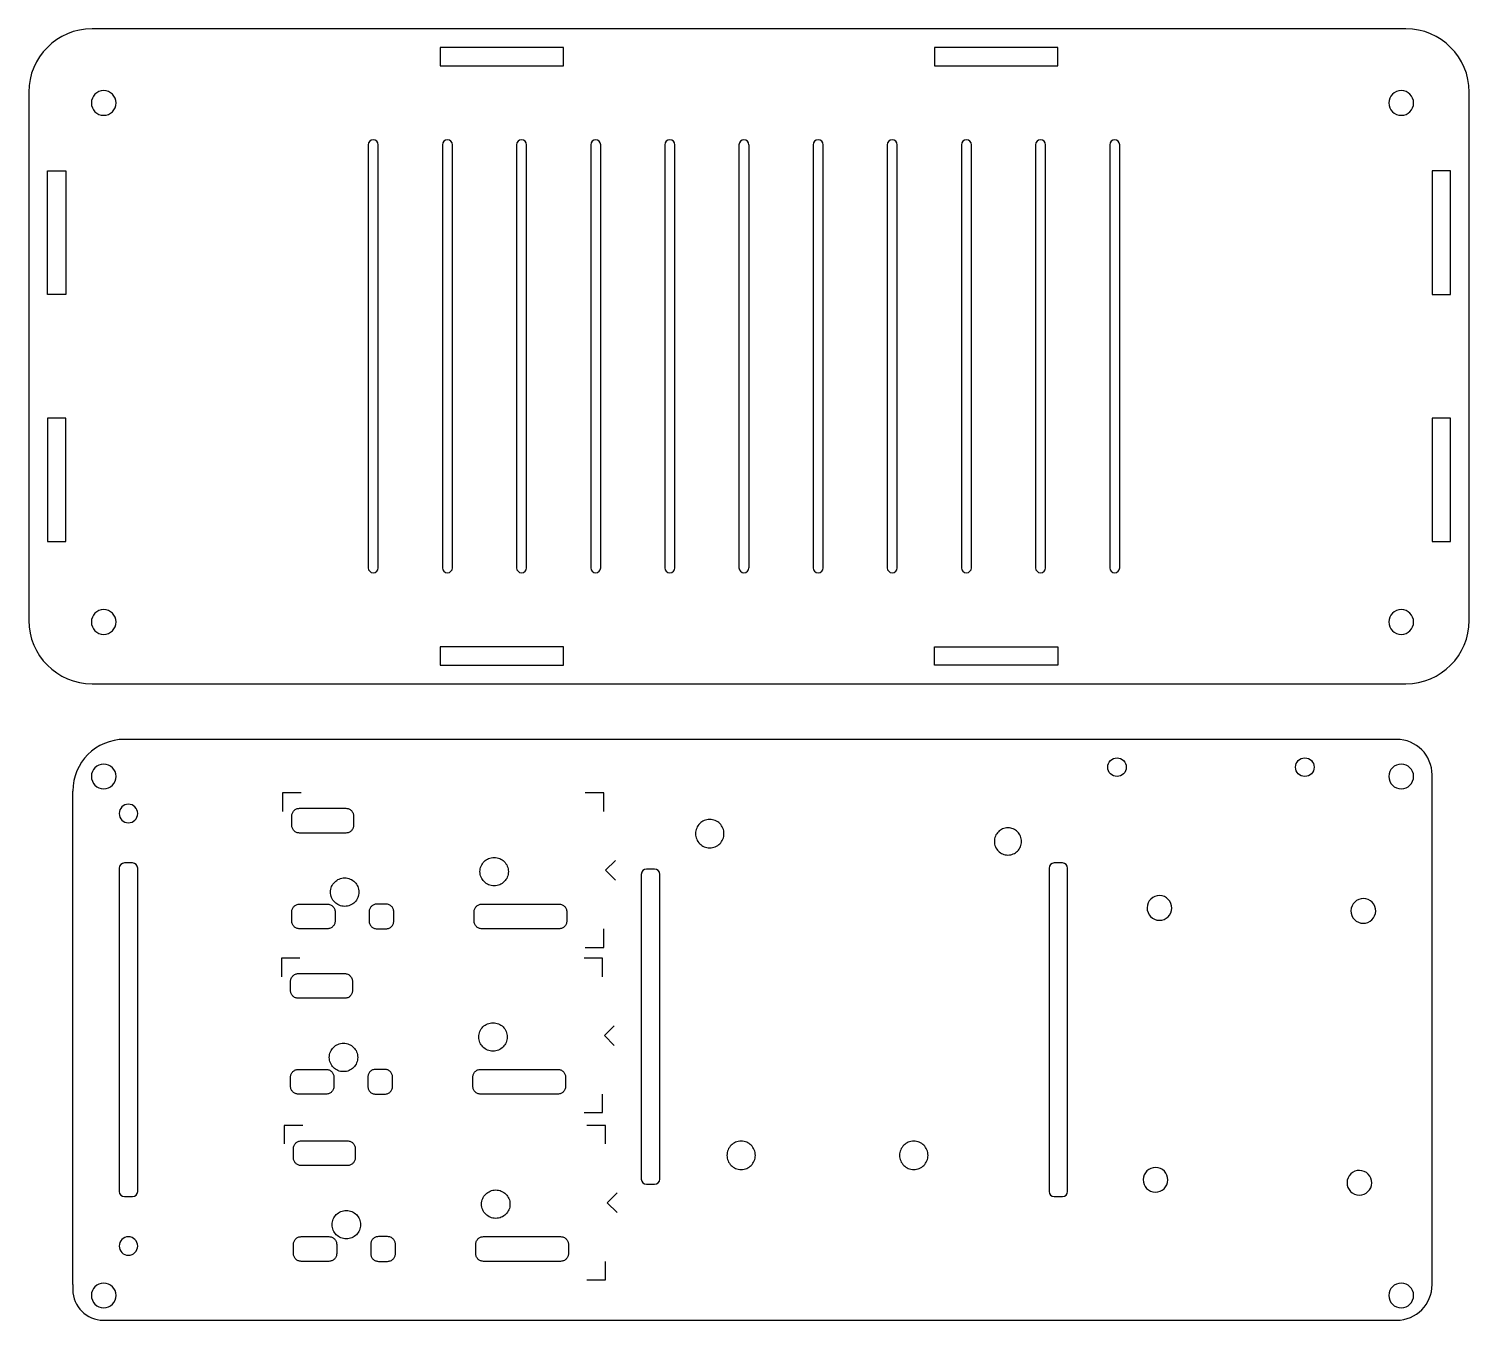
# Model space of a CAD drawing. Extents: x -6 to 227, y 0 to 209.
import ezdxf

# ---------------------------------------------------------------- set-up
doc = ezdxf.new("R2010")
doc.units = 0
doc.header["$LTSCALE"] = 25.4
doc.header["$MEASUREMENT"] = 0

# ---------------------------------------------------------------- blocks, each defined once
blk = doc.blocks.new('*B1')
at = {"color": 192, "linetype": 'Continuous'}
for q in [(1, 85.632997), (1, 4.954295)]:
    blk.add_line((1, 5.751721), q, dxfattribs=at)
for centre in [(170, 89.5), (200.4, 89.5)]:
    blk.add_circle(centre, 1.5, dxfattribs=at)
for centre, radius, start, end in [((9.367003, 85.632997), 8.367003, -270, -180), ((10, 82), 1.5, -270, -180), ((10, 82), 1.5, -180, -90), ((10, 82), 1.5, 0, 90), ((10, 82), 1.5, -90, 0), ((10, 12), 1.5, -270, -180), ((10, 12), 1.5, -180, -90), ((10, 12), 1.5, 0, 90), ((10, 12), 1.5, -90, 0), ((5.954295, 4.954295), 4.954295, -180, -90), ((216, 4), 2, -270, -180), ((216, 4), 2, 0, 90), ((216, 4), 2, -180, -90), ((216, 4), 2, -90, 0)]:
    blk.add_arc(centre, radius, start, end, dxfattribs=at)
blk = doc.blocks.new('*B2')
at = {"color": 212, "linetype": 'Continuous'}
for p, q in [((5.62718, 209), (4.1181, 209)), ((215.248279, 209), (5.62718, 209)), ((216.757359, 209), (215.248279, 209)), ((80.43773, 206), (60.43773, 206)), ((60.43773, 206), (60.43773, 203)), ((80.43773, 203), (80.43773, 206)), ((140.43773, 206), (140.43773, 203)), ((160.43773, 206), (140.43773, 206)), ((160.43773, 203), (160.43773, 206)), ((60.43773, 203), (80.43773, 203)), ((140.43773, 203), (160.43773, 203)), ((-6.124541, 198.757359), (-6.124541, 197.248279)), ((227, 197.248279), (227, 198.757359)), ((-6.124541, 197.248279), (-6.124541, 114.751721)), ((227, 114.751721), (227, 197.248279)), ((48.813189, 190.222902), (48.813189, 121.777098)), ((50.43773, 121.777098), (50.43773, 190.222902)), ((60.813189, 190.222902), (60.813189, 121.777098)), ((62.43773, 121.777098), (62.43773, 190.222902)), ((72.813189, 190.222902), (72.813189, 121.777098)), ((74.43773, 121.777098), (74.43773, 190.222902)), ((84.813189, 190.222902), (84.813189, 121.777098)), ((86.43773, 121.777098), (86.43773, 190.222902)), ((96.813189, 190.222902), (96.813189, 121.777098)), ((98.43773, 121.777098), (98.43773, 190.222902)), ((108.813189, 190.222902), (108.813189, 121.777098)), ((110.43773, 121.777098), (110.43773, 190.222902)), ((120.813189, 190.222902), (120.813189, 121.777098)), ((122.43773, 121.777098), (122.43773, 190.222902)), ((132.813189, 190.222902), (132.813189, 121.777098)), ((134.437729, 121.777098), (134.437729, 190.222902)), ((144.813189, 190.222902), (144.813189, 121.777098)), ((146.437729, 121.777098), (146.437729, 190.222902)), ((156.813189, 190.222902), (156.813189, 121.777098)), ((158.437729, 121.777098), (158.437729, 190.222902)), ((168.813189, 190.222902), (168.813189, 121.777098)), ((170.437729, 121.777098), (170.437729, 190.222902)), ((-3.124541, 166), (-3.124541, 186)), ((-3.124541, 186), (-0.124541, 186)), ((-0.124541, 186), (-0.124541, 166)), ((224, 186), (221, 186)), ((221, 186), (221, 166)), ((224, 166), (224, 186)), ((-0.124541, 166), (-3.124541, 166)), ((221, 166), (224, 166)), ((-0.124541, 146), (-3.124541, 146)), ((-3.124541, 146), (-3.124541, 126)), ((-0.124541, 126), (-0.124541, 146)), ((224, 146), (221, 146)), ((221, 146), (221, 126)), ((224, 126), (224, 146)), ((-3.124541, 126), (-0.124541, 126)), ((221, 126), (224, 126)), ((-6.124541, 114.751721), (-6.124541, 113.242641)), ((227, 113.242641), (227, 114.751721)), ((60.43773, 109), (60.43773, 106)), ((80.43773, 109), (60.43773, 109)), ((80.43773, 106), (80.43773, 109)), ((140.43773, 106), (140.43773, 109)), ((140.43773, 109), (160.43773, 109)), ((160.43773, 109), (160.43773, 106)), ((60.43773, 106), (80.43773, 106)), ((160.43773, 106), (140.43773, 106)), ((4.1181, 103), (5.62718, 103)), ((5.62718, 103), (215.248279, 103)), ((215.248279, 103), (216.757359, 103)), ((215.248279, 94), (9.367003, 94)), ((221, 5.751721), (221, 88.248279)), ((37.946512, 85.344002), (34.94649, 85.344002)), ((34.94649, 85.344002), (34.94649, 82.34398)), ((86.945935, 85.344002), (83.945912, 85.344002)), ((86.945935, 82.34398), (86.945935, 85.344002)), ((36.446501, 81.594327), (36.452957, 81.722136)), ((36.446501, 80.094316), (36.446501, 81.594327)), ((36.452957, 81.722136), (36.471906, 81.84625)), ((36.471906, 81.84625), (36.502719, 81.96604)), ((36.502719, 81.96604), (36.544766, 82.080879)), ((36.544766, 82.080879), (36.59742, 82.190139)), ((36.59742, 82.190139), (36.660051, 82.293193)), ((36.660051, 82.293193), (36.73203, 82.389412)), ((36.73203, 82.389412), (36.812729, 82.478168)), ((36.812729, 82.478168), (36.901518, 82.558833)), ((36.901518, 82.558833), (36.997768, 82.630781)), ((36.997768, 82.630781), (37.100851, 82.693382)), ((37.100851, 82.693382), (37.210138, 82.746009)), ((37.210138, 82.746009), (37.325, 82.788034)), ((37.325, 82.788034), (37.444808, 82.818829)), ((37.444808, 82.818829), (37.568933, 82.837767)), ((37.568933, 82.837767), (37.696746, 82.844219)), ((37.696746, 82.844219), (45.196448, 82.844219)), ((45.196448, 82.844219), (45.324261, 82.837767)), ((45.324261, 82.837767), (45.448386, 82.818829)), ((45.448386, 82.818829), (45.568194, 82.788034)), ((45.568194, 82.788034), (45.683056, 82.746009)), ((45.683056, 82.746009), (45.792343, 82.693382)), ((45.792343, 82.693382), (45.895426, 82.630781)), ((45.895426, 82.630781), (45.991676, 82.558833)), ((45.991676, 82.558833), (46.080465, 82.478168)), ((46.080465, 82.478168), (46.161164, 82.389412)), ((46.161164, 82.389412), (46.233143, 82.293193)), ((46.233143, 82.293193), (46.295774, 82.190139)), ((46.295774, 82.190139), (46.348428, 82.080879)), ((46.348428, 82.080879), (46.390475, 81.96604)), ((46.390475, 81.96604), (46.421288, 81.84625)), ((46.421288, 81.84625), (46.440237, 81.722136)), ((46.440237, 81.722136), (46.446693, 81.594327)), ((46.446693, 81.594327), (46.446693, 80.094316)), ((36.452957, 79.966507), (36.446501, 80.094316)), ((36.471906, 79.842393), (36.452957, 79.966507)), ((36.502719, 79.722603), (36.471906, 79.842393)), ((36.544766, 79.607764), (36.502719, 79.722603)), ((36.59742, 79.498503), (36.544766, 79.607764)), ((36.660051, 79.39545), (36.59742, 79.498503)), ((36.73203, 79.299231), (36.660051, 79.39545)), ((36.812729, 79.210475), (36.73203, 79.299231)), ((46.161164, 79.299231), (46.080465, 79.210475)), ((46.233143, 79.39545), (46.161164, 79.299231)), ((46.295774, 79.498503), (46.233143, 79.39545)), ((46.348428, 79.607764), (46.295774, 79.498503)), ((46.390475, 79.722603), (46.348428, 79.607764)), ((46.421288, 79.842393), (46.390475, 79.722603)), ((46.440237, 79.966507), (46.421288, 79.842393)), ((46.446693, 80.094316), (46.440237, 79.966507)), ((101.891339, 79.430686), (101.834645, 79.21033)), ((101.968705, 79.641954), (101.891339, 79.430686)), ((102.065587, 79.842976), (101.968705, 79.641954)), ((102.180826, 80.032593), (102.065587, 79.842976)), ((102.313266, 80.209647), (102.180826, 80.032593)), ((102.461751, 80.372981), (102.313266, 80.209647)), ((102.625122, 80.521436), (102.461751, 80.372981)), ((102.802223, 80.653855), (102.625122, 80.521436)), ((102.991897, 80.769079), (102.802223, 80.653855)), ((103.192987, 80.86595), (102.991897, 80.769079)), ((103.404336, 80.943309), (103.192987, 80.86595)), ((103.624787, 81), (103.404336, 80.943309)), ((103.853182, 81.034864), (103.624787, 81)), ((104.088365, 81.046743), (103.853182, 81.034864)), ((104.323548, 81.034864), (104.088365, 81.046743)), ((104.551943, 81), (104.323548, 81.034864)), ((104.772394, 80.943309), (104.551943, 81)), ((104.983743, 80.86595), (104.772394, 80.943309)), ((105.184833, 80.769079), (104.983743, 80.86595)), ((105.374507, 80.653855), (105.184833, 80.769079)), ((105.551608, 80.521436), (105.374507, 80.653855)), ((105.714979, 80.372981), (105.551608, 80.521436)), ((105.863464, 80.209647), (105.714979, 80.372981)), ((105.995904, 80.032593), (105.863464, 80.209647)), ((106.111143, 79.842976), (105.995904, 80.032593)), ((106.208025, 79.641954), (106.111143, 79.842976)), ((106.285391, 79.430686), (106.208025, 79.641954)), ((106.342085, 79.21033), (106.285391, 79.430686)), ((151.118066, 79.301171), (150.948667, 79.174516)), ((151.299481, 79.411374), (151.118066, 79.301171)), ((151.491804, 79.504018), (151.299481, 79.411374)), ((151.693927, 79.577999), (151.491804, 79.504018)), ((151.904742, 79.632211), (151.693927, 79.577999)), ((152.12314, 79.665548), (151.904742, 79.632211)), ((152.348012, 79.676907), (152.12314, 79.665548)), ((152.573001, 79.665548), (152.348012, 79.676907)), ((152.791485, 79.632211), (152.573001, 79.665548)), ((153.002359, 79.577999), (152.791485, 79.632211)), ((153.204518, 79.504018), (153.002359, 79.577999)), ((153.396856, 79.411374), (153.204518, 79.504018)), ((153.578269, 79.301171), (153.396856, 79.411374)), ((153.74765, 79.174516), (153.578269, 79.301171)), ((36.901518, 79.12981), (36.812729, 79.210475)), ((36.997768, 79.057862), (36.901518, 79.12981)), ((37.100851, 78.995261), (36.997768, 79.057862)), ((37.210138, 78.942634), (37.100851, 78.995261)), ((37.325, 78.900609), (37.210138, 78.942634)), ((37.444808, 78.869814), (37.325, 78.900609)), ((37.568933, 78.850876), (37.444808, 78.869814)), ((37.696746, 78.844424), (37.568933, 78.850876)), ((45.196448, 78.844424), (37.696746, 78.844424)), ((45.324261, 78.850876), (45.196448, 78.844424)), ((45.448386, 78.869814), (45.324261, 78.850876)), ((45.568194, 78.900609), (45.448386, 78.869814)), ((45.683056, 78.942634), (45.568194, 78.900609)), ((45.792343, 78.995261), (45.683056, 78.942634)), ((45.895426, 79.057862), (45.792343, 78.995261)), ((45.991676, 79.12981), (45.895426, 79.057862)), ((46.080465, 79.210475), (45.991676, 79.12981)), ((101.79978, 78.982043), (101.787901, 78.746984)), ((101.787901, 78.746984), (101.79978, 78.511631)), ((101.834645, 79.21033), (101.79978, 78.982043)), ((101.79978, 78.511631), (101.834645, 78.283117)), ((101.834645, 78.283117), (101.891339, 78.062595)), ((101.891339, 78.062595), (101.968705, 77.851215)), ((101.968705, 77.851215), (102.065587, 77.65013)), ((102.065587, 77.65013), (102.180826, 77.460489)), ((102.180826, 77.460489), (102.313266, 77.283445)), ((102.313266, 77.283445), (102.461751, 77.12015)), ((102.461751, 77.12015), (102.625122, 76.971753)), ((102.625122, 76.971753), (102.802223, 76.839407)), ((105.374507, 76.839407), (105.551608, 76.971753)), ((105.551608, 76.971753), (105.714979, 77.12015)), ((105.714979, 77.12015), (105.863464, 77.283445)), ((105.863464, 77.283445), (105.995904, 77.460489)), ((105.995904, 77.460489), (106.111143, 77.65013)), ((106.111143, 77.65013), (106.208025, 77.851215)), ((106.208025, 77.851215), (106.285391, 78.062595)), ((106.285391, 78.062595), (106.342085, 78.283117)), ((106.37695, 78.982043), (106.342085, 79.21033)), ((106.342085, 78.283117), (106.37695, 78.511631)), ((106.388829, 78.746984), (106.37695, 78.982043)), ((106.37695, 78.511631), (106.388829, 78.746984)), ((150.159103, 77.70162), (150.147737, 77.476632)), ((150.147737, 77.476632), (150.159103, 77.251705)), ((150.192462, 77.920104), (150.159103, 77.70162)), ((150.159103, 77.251705), (150.192462, 77.033275)), ((150.246706, 78.130978), (150.192462, 77.920104)), ((150.192462, 77.033275), (150.246706, 76.822448)), ((150.320725, 78.333137), (150.246706, 78.130978)), ((150.413412, 78.525476), (150.320725, 78.333137)), ((150.523658, 78.706888), (150.413412, 78.525476)), ((150.650355, 78.876269), (150.523658, 78.706888)), ((150.792395, 79.032514), (150.650355, 78.876269)), ((150.948667, 79.174516), (150.792395, 79.032514)), ((153.903895, 79.032514), (153.74765, 79.174516)), ((154.045897, 78.876269), (153.903895, 79.032514)), ((154.172552, 78.706888), (154.045897, 78.876269)), ((154.282754, 78.525476), (154.172552, 78.706888)), ((154.375399, 78.333137), (154.282754, 78.525476)), ((154.449379, 78.130978), (154.375399, 78.333137)), ((154.503591, 77.920104), (154.449379, 78.130978)), ((154.449379, 76.822448), (154.503591, 77.033275)), ((154.536929, 77.70162), (154.503591, 77.920104)), ((154.503591, 77.033275), (154.536929, 77.251705)), ((154.548287, 77.476632), (154.536929, 77.70162)), ((154.536929, 77.251705), (154.548287, 77.476632)), ((67.910708, 74.505439), (68.100322, 74.620648)), ((68.100322, 74.620648), (68.301359, 74.717503)), ((68.301359, 74.717503), (68.512663, 74.794847)), ((68.512663, 74.794847), (68.733078, 74.851523)), ((68.733078, 74.851523), (68.961451, 74.886377)), ((68.961451, 74.886377), (69.196626, 74.898252)), ((69.196626, 74.898252), (69.431747, 74.886377)), ((69.431747, 74.886377), (69.660088, 74.851523)), ((69.660088, 74.851523), (69.880491, 74.794847)), ((69.880491, 74.794847), (70.0918, 74.717503)), ((70.0918, 74.717503), (70.292856, 74.620648)), ((70.292856, 74.620648), (70.482501, 74.505439)), ((102.802223, 76.839407), (102.991897, 76.724264)), ((102.991897, 76.724264), (103.192987, 76.627473)), ((103.192987, 76.627473), (103.404336, 76.550188)), ((103.404336, 76.550188), (103.624787, 76.493558)), ((103.624787, 76.493558), (103.853182, 76.458736)), ((103.853182, 76.458736), (104.088365, 76.446873)), ((104.088365, 76.446873), (104.323548, 76.458736)), ((104.323548, 76.458736), (104.551943, 76.493558)), ((104.551943, 76.493558), (104.772394, 76.550188)), ((104.772394, 76.550188), (104.983743, 76.627473)), ((104.983743, 76.627473), (105.184833, 76.724264)), ((105.184833, 76.724264), (105.374507, 76.839407)), ((150.246706, 76.822448), (150.320725, 76.62033)), ((150.320725, 76.62033), (150.413412, 76.428025)), ((150.413412, 76.428025), (150.523658, 76.246642)), ((150.523658, 76.246642), (150.650355, 76.077284)), ((150.650355, 76.077284), (150.792395, 75.921058)), ((150.792395, 75.921058), (150.948667, 75.77907)), ((150.948667, 75.77907), (151.118066, 75.652426)), ((151.118066, 75.652426), (151.299481, 75.542231)), ((151.299481, 75.542231), (151.491804, 75.449592)), ((151.491804, 75.449592), (151.693927, 75.375615)), ((151.693927, 75.375615), (151.904742, 75.321405)), ((151.904742, 75.321405), (152.12314, 75.288067)), ((152.12314, 75.288067), (152.348012, 75.276709)), ((152.348012, 75.276709), (152.573001, 75.288067)), ((152.573001, 75.288067), (152.791485, 75.321405)), ((152.791485, 75.321405), (153.002359, 75.375615)), ((153.002359, 75.375615), (153.204518, 75.449592)), ((153.204518, 75.449592), (153.396856, 75.542231)), ((153.396856, 75.542231), (153.578269, 75.652426)), ((153.578269, 75.652426), (153.74765, 75.77907)), ((153.74765, 75.77907), (153.903895, 75.921058)), ((153.903895, 75.921058), (154.045897, 76.077284)), ((154.045897, 76.077284), (154.172552, 76.246642)), ((154.172552, 76.246642), (154.282754, 76.428025)), ((154.282754, 76.428025), (154.375399, 76.62033)), ((154.375399, 76.62033), (154.449379, 76.822448)), ((8.5, 73.153479), (8.5, 20.846521)), ((10.653479, 74), (9.346521, 74)), ((11.5, 20.846521), (11.5, 73.153479)), ((66.896868, 72.598141), (66.908739, 72.83332)), ((66.908739, 72.36302), (66.896868, 72.598141)), ((66.908739, 72.83332), (66.943581, 73.061704)), ((66.943581, 72.134679), (66.908739, 72.36302)), ((66.943581, 73.061704), (67.000241, 73.282137)), ((67.000241, 73.282137), (67.077562, 73.493463)), ((67.077562, 73.493463), (67.17439, 73.694527)), ((67.17439, 73.694527), (67.289569, 73.884171)), ((67.289569, 73.884171), (67.421946, 74.06124)), ((67.421946, 74.06124), (67.570365, 74.224579)), ((67.570365, 74.224579), (67.73367, 74.37303)), ((67.73367, 74.37303), (67.910708, 74.505439)), ((70.482501, 74.505439), (70.659579, 74.37303)), ((70.659579, 74.37303), (70.822932, 74.224579)), ((70.822932, 74.224579), (70.971402, 74.06124)), ((70.971402, 74.06124), (71.103831, 73.884171)), ((71.103831, 73.884171), (71.219063, 73.694527)), ((71.219063, 73.694527), (71.315939, 73.493463)), ((71.315939, 73.493463), (71.393302, 73.282137)), ((71.393302, 73.282137), (71.449994, 73.061704)), ((71.449994, 73.061704), (71.484859, 72.83332)), ((71.484859, 72.36302), (71.449994, 72.134679)), ((71.484859, 72.83332), (71.496737, 72.598141)), ((71.496737, 72.598141), (71.484859, 72.36302)), ((88.818479, 74.41918), (87.227451, 72.828505)), ((87.227451, 72.828505), (88.818479, 71.237477)), ((95.153479, 73), (93.846521, 73)), ((159, 73.153479), (159, 20.846521)), ((161.153479, 74), (159.846521, 74)), ((162, 20.846521), (162, 73.153479)), ((42.753624, 69.74205), (42.810299, 69.962466)), ((42.810299, 69.962466), (42.887639, 70.173769)), ((42.887639, 70.173769), (42.984489, 70.374806)), ((42.984489, 70.374806), (43.09969, 70.56442)), ((43.09969, 70.56442), (43.232088, 70.741458)), ((43.232088, 70.741458), (43.380525, 70.904763)), ((43.380525, 70.904763), (43.543845, 71.053182)), ((43.543845, 71.053182), (43.720891, 71.185559)), ((43.720891, 71.185559), (43.910506, 71.300739)), ((43.910506, 71.300739), (44.111536, 71.397566)), ((44.111536, 71.397566), (44.322821, 71.474888)), ((44.322821, 71.474888), (44.543207, 71.531547)), ((44.543207, 71.531547), (44.771537, 71.566389)), ((44.771537, 71.566389), (45.006654, 71.57826)), ((45.006654, 71.57826), (45.241833, 71.566389)), ((45.241833, 71.566389), (45.470217, 71.531547)), ((45.470217, 71.531547), (45.69065, 71.474888)), ((45.69065, 71.474888), (45.901976, 71.397566)), ((45.901976, 71.397566), (46.10304, 71.300739)), ((46.10304, 71.300739), (46.292684, 71.185559)), ((46.292684, 71.185559), (46.469753, 71.053182)), ((46.469753, 71.053182), (46.633092, 70.904763)), ((46.633092, 70.904763), (46.781543, 70.741458)), ((46.781543, 70.741458), (46.913952, 70.56442)), ((46.913952, 70.56442), (47.029161, 70.374806)), ((47.029161, 70.374806), (47.126016, 70.173769)), ((47.126016, 70.173769), (47.20336, 69.962466)), ((47.20336, 69.962466), (47.260037, 69.74205)), ((67.000241, 71.914276), (66.943581, 72.134679)), ((67.077562, 71.702967), (67.000241, 71.914276)), ((67.17439, 71.501912), (67.077562, 71.702967)), ((67.289569, 71.312266), (67.17439, 71.501912)), ((67.421946, 71.135188), (67.289569, 71.312266)), ((67.570365, 70.971835), (67.421946, 71.135188)), ((67.73367, 70.823365), (67.570365, 70.971835)), ((67.910708, 70.690936), (67.73367, 70.823365)), ((68.100322, 70.575704), (67.910708, 70.690936)), ((68.301359, 70.478828), (68.100322, 70.575704)), ((68.512663, 70.401465), (68.301359, 70.478828)), ((68.733078, 70.344773), (68.512663, 70.401465)), ((68.961451, 70.309908), (68.733078, 70.344773)), ((69.196626, 70.29803), (68.961451, 70.309908)), ((69.431747, 70.309908), (69.196626, 70.29803)), ((69.660088, 70.344773), (69.431747, 70.309908)), ((69.880491, 70.401465), (69.660088, 70.344773)), ((70.0918, 70.478828), (69.880491, 70.401465)), ((70.292856, 70.575704), (70.0918, 70.478828)), ((70.482501, 70.690936), (70.292856, 70.575704)), ((70.659579, 70.823365), (70.482501, 70.690936)), ((70.822932, 70.971835), (70.659579, 70.823365)), ((70.971402, 71.135188), (70.822932, 70.971835)), ((71.103831, 71.312266), (70.971402, 71.135188)), ((71.219063, 71.501912), (71.103831, 71.312266)), ((71.315939, 71.702967), (71.219063, 71.501912)), ((71.393302, 71.914276), (71.315939, 71.702967)), ((71.449994, 72.134679), (71.393302, 71.914276)), ((93, 72.153479), (93, 22.846521)), ((96, 22.846521), (96, 72.153479)), ((42.706896, 69.278502), (42.71877, 69.513677)), ((42.71877, 69.043323), (42.706896, 69.278502)), ((42.71877, 69.513677), (42.753624, 69.74205)), ((42.753624, 68.814939), (42.71877, 69.043323)), ((42.810299, 68.594506), (42.753624, 68.814939)), ((42.887639, 68.38318), (42.810299, 68.594506)), ((42.984489, 68.182116), (42.887639, 68.38318)), ((43.09969, 67.992472), (42.984489, 68.182116)), ((43.232088, 67.815403), (43.09969, 67.992472)), ((43.380525, 67.652064), (43.232088, 67.815403)), ((43.543845, 67.503613), (43.380525, 67.652064)), ((46.633092, 67.652064), (46.469753, 67.503613)), ((46.781543, 67.815403), (46.633092, 67.652064)), ((46.913952, 67.992472), (46.781543, 67.815403)), ((47.029161, 68.182116), (46.913952, 67.992472)), ((47.126016, 68.38318), (47.029161, 68.182116)), ((47.20336, 68.594506), (47.126016, 68.38318)), ((47.260037, 68.814939), (47.20336, 68.594506)), ((47.260037, 69.74205), (47.29489, 69.513677)), ((47.29489, 69.043323), (47.260037, 68.814939)), ((47.29489, 69.513677), (47.306765, 69.278502)), ((47.306765, 69.278502), (47.29489, 69.043323)), ((36.446854, 66.094683), (36.453306, 66.222492)), ((36.446854, 64.594671), (36.446854, 66.094683)), ((36.453306, 66.222492), (36.472244, 66.346605)), ((36.472244, 66.346605), (36.503039, 66.466396)), ((36.503039, 66.466396), (36.545064, 66.581235)), ((36.545064, 66.581235), (36.597691, 66.690495)), ((36.597691, 66.690495), (36.660292, 66.793548)), ((36.660292, 66.793548), (36.732239, 66.889767)), ((36.732239, 66.889767), (36.812905, 66.978523)), ((36.812905, 66.978523), (36.901661, 67.059189)), ((36.901661, 67.059189), (36.99788, 67.131136)), ((36.99788, 67.131136), (37.100933, 67.193737)), ((37.100933, 67.193737), (37.210193, 67.246364)), ((37.210193, 67.246364), (37.325033, 67.288389)), ((37.325033, 67.288389), (37.444823, 67.319185)), ((37.444823, 67.319185), (37.568937, 67.338122)), ((37.568937, 67.338122), (37.696746, 67.344574)), ((37.696746, 67.344574), (42.196779, 67.344574)), ((42.196779, 67.344574), (42.324588, 67.338122)), ((42.324588, 67.338122), (42.448702, 67.319185)), ((42.448702, 67.319185), (42.568492, 67.288389)), ((42.568492, 67.288389), (42.683331, 67.246364)), ((42.683331, 67.246364), (42.792591, 67.193737)), ((42.792591, 67.193737), (42.895645, 67.131136)), ((42.895645, 67.131136), (42.991864, 67.059189)), ((42.991864, 67.059189), (43.08062, 66.978523)), ((43.08062, 66.978523), (43.161285, 66.889767)), ((43.161285, 66.889767), (43.233233, 66.793548)), ((43.233233, 66.793548), (43.295834, 66.690495)), ((43.295834, 66.690495), (43.348461, 66.581235)), ((43.348461, 66.581235), (43.390486, 66.466396)), ((43.390486, 66.466396), (43.421281, 66.346605)), ((43.421281, 66.346605), (43.440219, 66.222492)), ((43.440219, 66.222492), (43.446671, 66.094683)), ((43.446671, 66.094683), (43.446671, 64.594671)), ((43.720891, 67.371204), (43.543845, 67.503613)), ((43.910506, 67.255995), (43.720891, 67.371204)), ((44.111536, 67.15914), (43.910506, 67.255995)), ((44.322821, 67.081796), (44.111536, 67.15914)), ((44.543207, 67.025119), (44.322821, 67.081796)), ((44.771537, 66.990266), (44.543207, 67.025119)), ((45.006654, 66.978391), (44.771537, 66.990266)), ((45.241833, 66.990266), (45.006654, 66.978391)), ((45.470217, 67.025119), (45.241833, 66.990266)), ((45.69065, 67.081796), (45.470217, 67.025119)), ((45.901976, 67.15914), (45.69065, 67.081796)), ((46.10304, 67.255995), (45.901976, 67.15914)), ((46.292684, 67.371204), (46.10304, 67.255995)), ((46.469753, 67.503613), (46.292684, 67.371204)), ((48.953281, 66.222492), (48.946829, 66.094683)), ((48.946829, 66.094683), (48.946829, 64.594671)), ((48.972219, 66.346605), (48.953281, 66.222492)), ((49.003014, 66.466396), (48.972219, 66.346605)), ((49.045039, 66.581235), (49.003014, 66.466396)), ((49.097666, 66.690495), (49.045039, 66.581235)), ((49.160267, 66.793548), (49.097666, 66.690495)), ((49.232214, 66.889767), (49.160267, 66.793548)), ((49.31288, 66.978523), (49.232214, 66.889767)), ((49.401636, 67.059189), (49.31288, 66.978523)), ((49.497855, 67.131136), (49.401636, 67.059189)), ((49.600908, 67.193737), (49.497855, 67.131136)), ((49.710168, 67.246364), (49.600908, 67.193737)), ((49.825008, 67.288389), (49.710168, 67.246364)), ((49.944798, 67.319185), (49.825008, 67.288389)), ((50.068912, 67.338122), (49.944798, 67.319185)), ((50.196721, 67.344574), (50.068912, 67.338122)), ((51.696732, 67.344574), (50.196721, 67.344574)), ((51.824483, 67.338122), (51.696732, 67.344574)), ((51.948553, 67.319185), (51.824483, 67.338122)), ((52.068314, 67.288389), (51.948553, 67.319185)), ((52.183135, 67.246364), (52.068314, 67.288389)), ((52.292388, 67.193737), (52.183135, 67.246364)), ((52.395443, 67.131136), (52.292388, 67.193737)), ((52.49167, 67.059189), (52.395443, 67.131136)), ((52.58044, 66.978523), (52.49167, 67.059189)), ((52.661124, 66.889767), (52.58044, 66.978523)), ((52.733092, 66.793548), (52.661124, 66.889767)), ((52.795715, 66.690495), (52.733092, 66.793548)), ((52.848364, 66.581235), (52.795715, 66.690495)), ((52.890408, 66.466396), (52.848364, 66.581235)), ((52.921219, 66.346605), (52.890408, 66.466396)), ((52.940168, 66.222492), (52.921219, 66.346605)), ((52.946623, 66.094683), (52.940168, 66.222492)), ((52.946623, 64.594671), (52.946623, 66.094683)), ((65.946485, 66.094683), (65.952937, 66.222492)), ((65.946485, 64.594671), (65.946485, 66.094683)), ((65.952937, 66.222492), (65.971874, 66.346605)), ((65.971874, 66.346605), (66.002669, 66.466396)), ((66.002669, 66.466396), (66.044695, 66.581235)), ((66.044695, 66.581235), (66.097322, 66.690495)), ((66.097322, 66.690495), (66.159923, 66.793548)), ((66.159923, 66.793548), (66.23187, 66.889767)), ((66.23187, 66.889767), (66.312536, 66.978523)), ((66.312536, 66.978523), (66.401292, 67.059189)), ((66.401292, 67.059189), (66.49751, 67.131136)), ((66.49751, 67.131136), (66.600564, 67.193737)), ((66.600564, 67.193737), (66.709824, 67.246364)), ((66.709824, 67.246364), (66.824663, 67.288389)), ((66.824663, 67.288389), (66.944454, 67.319185)), ((66.944454, 67.319185), (67.068567, 67.338122)), ((67.068567, 67.338122), (67.196376, 67.344574)), ((67.196376, 67.344574), (79.696351, 67.344574)), ((79.696351, 67.344574), (79.82416, 67.338122)), ((79.82416, 67.338122), (79.948274, 67.319185)), ((79.948274, 67.319185), (80.068064, 67.288389)), ((80.068064, 67.288389), (80.182903, 67.246364)), ((80.182903, 67.246364), (80.292164, 67.193737)), ((80.292164, 67.193737), (80.395217, 67.131136)), ((80.395217, 67.131136), (80.491436, 67.059189)), ((80.491436, 67.059189), (80.580192, 66.978523)), ((80.580192, 66.978523), (80.660857, 66.889767)), ((80.660857, 66.889767), (80.732805, 66.793548)), ((80.732805, 66.793548), (80.795406, 66.690495)), ((80.795406, 66.690495), (80.848033, 66.581235)), ((80.848033, 66.581235), (80.890058, 66.466396)), ((80.890058, 66.466396), (80.920853, 66.346605)), ((80.920853, 66.346605), (80.939791, 66.222492)), ((80.939791, 66.222492), (80.946243, 66.094683)), ((80.946243, 66.094683), (80.946243, 64.594671)), ((36.453306, 64.466862), (36.446854, 64.594671)), ((36.472244, 64.342749), (36.453306, 64.466862)), ((36.503039, 64.222958), (36.472244, 64.342749)), ((36.545064, 64.108119), (36.503039, 64.222958)), ((36.597691, 63.998859), (36.545064, 64.108119)), ((36.660292, 63.895806), (36.597691, 63.998859)), ((36.732239, 63.799587), (36.660292, 63.895806)), ((36.812905, 63.710831), (36.732239, 63.799587)), ((36.901661, 63.630165), (36.812905, 63.710831)), ((36.99788, 63.558218), (36.901661, 63.630165)), ((37.100933, 63.495617), (36.99788, 63.558218)), ((37.210193, 63.44299), (37.100933, 63.495617)), ((37.325033, 63.400965), (37.210193, 63.44299)), ((37.444823, 63.370169), (37.325033, 63.400965)), ((37.568937, 63.351232), (37.444823, 63.370169)), ((37.696746, 63.34478), (37.568937, 63.351232)), ((42.196779, 63.34478), (37.696746, 63.34478)), ((42.324588, 63.351232), (42.196779, 63.34478)), ((42.448702, 63.370169), (42.324588, 63.351232)), ((42.568492, 63.400965), (42.448702, 63.370169)), ((42.683331, 63.44299), (42.568492, 63.400965)), ((42.792591, 63.495617), (42.683331, 63.44299)), ((42.895645, 63.558218), (42.792591, 63.495617)), ((42.991864, 63.630165), (42.895645, 63.558218)), ((43.08062, 63.710831), (42.991864, 63.630165)), ((43.161285, 63.799587), (43.08062, 63.710831)), ((43.233233, 63.895806), (43.161285, 63.799587)), ((43.295834, 63.998859), (43.233233, 63.895806)), ((43.348461, 64.108119), (43.295834, 63.998859)), ((43.390486, 64.222958), (43.348461, 64.108119)), ((43.421281, 64.342749), (43.390486, 64.222958)), ((43.440219, 64.466862), (43.421281, 64.342749)), ((43.446671, 64.594671), (43.440219, 64.466862)), ((48.946829, 64.594671), (48.953281, 64.466862)), ((48.953281, 64.466862), (48.972219, 64.342749)), ((48.972219, 64.342749), (49.003014, 64.222958)), ((49.003014, 64.222958), (49.045039, 64.108119)), ((49.045039, 64.108119), (49.097666, 63.998859)), ((49.097666, 63.998859), (49.160267, 63.895806)), ((49.160267, 63.895806), (49.232214, 63.799587)), ((49.232214, 63.799587), (49.31288, 63.710831)), ((49.31288, 63.710831), (49.401636, 63.630165)), ((49.401636, 63.630165), (49.497855, 63.558218)), ((49.497855, 63.558218), (49.600908, 63.495617)), ((49.600908, 63.495617), (49.710168, 63.44299)), ((49.710168, 63.44299), (49.825008, 63.400965)), ((49.825008, 63.400965), (49.944798, 63.370169)), ((49.944798, 63.370169), (50.068912, 63.351232)), ((50.068912, 63.351232), (50.196721, 63.34478)), ((50.196721, 63.34478), (51.696732, 63.34478)), ((51.696732, 63.34478), (51.824483, 63.351232)), ((51.824483, 63.351232), (51.948553, 63.370169)), ((51.948553, 63.370169), (52.068314, 63.400965)), ((52.068314, 63.400965), (52.183135, 63.44299)), ((52.183135, 63.44299), (52.292388, 63.495617)), ((52.292388, 63.495617), (52.395443, 63.558218)), ((52.395443, 63.558218), (52.49167, 63.630165)), ((52.49167, 63.630165), (52.58044, 63.710831)), ((52.58044, 63.710831), (52.661124, 63.799587)), ((52.661124, 63.799587), (52.733092, 63.895806)), ((52.733092, 63.895806), (52.795715, 63.998859)), ((52.795715, 63.998859), (52.848364, 64.108119)), ((52.848364, 64.108119), (52.890408, 64.222958)), ((52.890408, 64.222958), (52.921219, 64.342749)), ((52.921219, 64.342749), (52.940168, 64.466862)), ((52.940168, 64.466862), (52.946623, 64.594671)), ((65.952937, 64.466862), (65.946485, 64.594671)), ((65.971874, 64.342749), (65.952937, 64.466862)), ((66.002669, 64.222958), (65.971874, 64.342749)), ((66.044695, 64.108119), (66.002669, 64.222958)), ((66.097322, 63.998859), (66.044695, 64.108119)), ((66.159923, 63.895806), (66.097322, 63.998859)), ((66.23187, 63.799587), (66.159923, 63.895806)), ((66.312536, 63.710831), (66.23187, 63.799587)), ((66.401292, 63.630165), (66.312536, 63.710831)), ((66.49751, 63.558218), (66.401292, 63.630165)), ((66.600564, 63.495617), (66.49751, 63.558218)), ((66.709824, 63.44299), (66.600564, 63.495617)), ((66.824663, 63.400965), (66.709824, 63.44299)), ((66.944454, 63.370169), (66.824663, 63.400965)), ((67.068567, 63.351232), (66.944454, 63.370169)), ((67.196376, 63.34478), (67.068567, 63.351232)), ((79.696351, 63.34478), (67.196376, 63.34478)), ((79.82416, 63.351232), (79.696351, 63.34478)), ((79.948274, 63.370169), (79.82416, 63.351232)), ((80.068064, 63.400965), (79.948274, 63.370169)), ((80.182903, 63.44299), (80.068064, 63.400965)), ((80.292164, 63.495617), (80.182903, 63.44299)), ((80.395217, 63.558218), (80.292164, 63.495617)), ((80.491436, 63.630165), (80.395217, 63.558218)), ((80.580192, 63.710831), (80.491436, 63.630165)), ((80.660857, 63.799587), (80.580192, 63.710831)), ((80.732805, 63.895806), (80.660857, 63.799587)), ((80.795406, 63.998859), (80.732805, 63.895806)), ((80.848033, 64.108119), (80.795406, 63.998859)), ((80.890058, 64.222958), (80.848033, 64.108119)), ((80.920853, 64.342749), (80.890058, 64.222958)), ((80.939791, 64.466862), (80.920853, 64.342749)), ((80.946243, 64.594671), (80.939791, 64.466862)), ((86.945935, 60.344052), (86.945935, 63.344074)), ((37.7495, 58.589752), (34.749478, 58.589752)), ((34.749478, 58.589752), (34.749478, 55.58973)), ((86.748922, 58.589752), (83.7489, 58.589752)), ((83.945912, 60.344052), (86.945935, 60.344052)), ((86.748922, 55.58973), (86.748922, 58.589752)), ((36.903839, 55.939132), (37.013126, 55.991759)), ((37.013126, 55.991759), (37.127988, 56.033784)), ((37.127988, 56.033784), (37.247796, 56.064579)), ((37.247796, 56.064579), (37.371921, 56.083517)), ((37.371921, 56.083517), (37.499734, 56.089969)), ((37.499734, 56.089969), (44.999436, 56.089969)), ((44.999436, 56.089969), (45.127249, 56.083517)), ((45.127249, 56.083517), (45.251374, 56.064579)), ((45.251374, 56.064579), (45.371182, 56.033784)), ((45.371182, 56.033784), (45.486044, 55.991759)), ((45.486044, 55.991759), (45.595331, 55.939132)), ((36.249489, 54.840077), (36.255945, 54.967886)), ((36.249489, 53.340066), (36.249489, 54.840077)), ((36.255945, 54.967886), (36.274894, 55.092)), ((36.274894, 55.092), (36.305707, 55.21179)), ((36.305707, 55.21179), (36.347754, 55.32663)), ((36.347754, 55.32663), (36.400408, 55.43589)), ((36.400408, 55.43589), (36.463039, 55.538943)), ((36.463039, 55.538943), (36.535018, 55.635162)), ((36.535018, 55.635162), (36.615717, 55.723918)), ((36.615717, 55.723918), (36.704506, 55.804584)), ((36.704506, 55.804584), (36.800756, 55.876531)), ((36.800756, 55.876531), (36.903839, 55.939132)), ((45.595331, 55.939132), (45.698414, 55.876531)), ((45.698414, 55.876531), (45.794664, 55.804584)), ((45.794664, 55.804584), (45.883453, 55.723918)), ((45.883453, 55.723918), (45.964152, 55.635162)), ((45.964152, 55.635162), (46.036131, 55.538943)), ((46.036131, 55.538943), (46.098762, 55.43589)), ((46.098762, 55.43589), (46.151416, 55.32663)), ((46.151416, 55.32663), (46.193463, 55.21179)), ((46.193463, 55.21179), (46.224276, 55.092)), ((46.224276, 55.092), (46.243225, 54.967886)), ((46.243225, 54.967886), (46.249681, 54.840077)), ((46.249681, 54.840077), (46.249681, 53.340066)), ((36.255945, 53.212257), (36.249489, 53.340066)), ((36.274894, 53.088144), (36.255945, 53.212257)), ((36.305707, 52.968353), (36.274894, 53.088144)), ((36.347754, 52.853514), (36.305707, 52.968353)), ((36.400408, 52.744254), (36.347754, 52.853514)), ((36.463039, 52.6412), (36.400408, 52.744254)), ((36.535018, 52.544982), (36.463039, 52.6412)), ((36.615717, 52.456226), (36.535018, 52.544982)), ((36.704506, 52.37556), (36.615717, 52.456226)), ((36.800756, 52.303613), (36.704506, 52.37556)), ((36.903839, 52.241012), (36.800756, 52.303613)), ((37.013126, 52.188385), (36.903839, 52.241012)), ((37.127988, 52.14636), (37.013126, 52.188385)), ((37.247796, 52.115564), (37.127988, 52.14636)), ((37.371921, 52.096627), (37.247796, 52.115564)), ((37.499734, 52.090175), (37.371921, 52.096627)), ((44.999436, 52.090175), (37.499734, 52.090175)), ((45.127249, 52.096627), (44.999436, 52.090175)), ((45.251374, 52.115564), (45.127249, 52.096627)), ((45.371182, 52.14636), (45.251374, 52.115564)), ((45.486044, 52.188385), (45.371182, 52.14636)), ((45.595331, 52.241012), (45.486044, 52.188385)), ((45.698414, 52.303613), (45.595331, 52.241012)), ((45.794664, 52.37556), (45.698414, 52.303613)), ((45.883453, 52.456226), (45.794664, 52.37556)), ((45.964152, 52.544982), (45.883453, 52.456226)), ((46.036131, 52.6412), (45.964152, 52.544982)), ((46.098762, 52.744254), (46.036131, 52.6412)), ((46.151416, 52.853514), (46.098762, 52.744254)), ((46.193463, 52.968353), (46.151416, 52.853514)), ((46.224276, 53.088144), (46.193463, 52.968353)), ((46.243225, 53.212257), (46.224276, 53.088144)), ((46.249681, 53.340066), (46.243225, 53.212257)), ((66.803229, 46.527888), (66.88055, 46.739214)), ((66.88055, 46.739214), (66.977378, 46.940277)), ((66.977378, 46.940277), (67.092557, 47.129921)), ((67.092557, 47.129921), (67.224934, 47.306991)), ((67.224934, 47.306991), (67.373353, 47.470329)), ((67.373353, 47.470329), (67.536658, 47.618781)), ((67.536658, 47.618781), (67.713696, 47.751189)), ((67.713696, 47.751189), (67.90331, 47.866399)), ((67.90331, 47.866399), (68.104347, 47.963253)), ((68.104347, 47.963253), (68.31565, 48.040597)), ((68.31565, 48.040597), (68.536066, 48.097274)), ((68.536066, 48.097274), (68.764439, 48.132128)), ((68.764439, 48.132128), (68.999614, 48.144002)), ((68.999614, 48.144002), (69.234735, 48.132128)), ((69.234735, 48.132128), (69.463076, 48.097274)), ((69.463076, 48.097274), (69.683479, 48.040597)), ((69.683479, 48.040597), (69.894788, 47.963253)), ((69.894788, 47.963253), (70.095843, 47.866399)), ((70.095843, 47.866399), (70.285489, 47.751189)), ((70.285489, 47.751189), (70.462567, 47.618781)), ((70.462567, 47.618781), (70.62592, 47.470329)), ((70.62592, 47.470329), (70.77439, 47.306991)), ((70.77439, 47.306991), (70.906819, 47.129921)), ((70.906819, 47.129921), (71.022051, 46.940277)), ((71.022051, 46.940277), (71.118927, 46.739214)), ((71.118927, 46.739214), (71.19629, 46.527888)), ((88.621467, 47.66493), (87.030439, 46.074255)), ((43.183513, 44.150514), (43.346832, 44.298932)), ((43.346832, 44.298932), (43.523879, 44.431309)), ((43.523879, 44.431309), (43.713494, 44.546489)), ((43.713494, 44.546489), (43.914523, 44.643317)), ((43.914523, 44.643317), (44.125809, 44.720638)), ((44.125809, 44.720638), (44.346195, 44.777297)), ((44.346195, 44.777297), (44.574525, 44.81214)), ((44.574525, 44.81214), (44.809642, 44.824011)), ((44.809642, 44.824011), (45.044821, 44.81214)), ((45.044821, 44.81214), (45.273205, 44.777297)), ((45.273205, 44.777297), (45.493638, 44.720638)), ((45.493638, 44.720638), (45.704964, 44.643317)), ((45.704964, 44.643317), (45.906028, 44.546489)), ((45.906028, 44.546489), (46.095672, 44.431309)), ((46.095672, 44.431309), (46.272741, 44.298932)), ((46.272741, 44.298932), (46.43608, 44.150514)), ((66.699856, 45.843891), (66.711727, 46.07907)), ((66.711727, 45.60877), (66.699856, 45.843891)), ((66.711727, 46.07907), (66.746569, 46.307454)), ((66.746569, 45.38043), (66.711727, 45.60877)), ((66.746569, 46.307454), (66.803229, 46.527888)), ((66.803229, 45.160026), (66.746569, 45.38043)), ((66.88055, 44.948718), (66.803229, 45.160026)), ((66.977378, 44.747662), (66.88055, 44.948718)), ((67.092557, 44.558016), (66.977378, 44.747662)), ((67.224934, 44.380938), (67.092557, 44.558016)), ((67.373353, 44.217586), (67.224934, 44.380938)), ((70.77439, 44.380938), (70.62592, 44.217586)), ((70.906819, 44.558016), (70.77439, 44.380938)), ((71.022051, 44.747662), (70.906819, 44.558016)), ((71.118927, 44.948718), (71.022051, 44.747662)), ((71.19629, 45.160026), (71.118927, 44.948718)), ((71.19629, 46.527888), (71.252982, 46.307454)), ((71.252982, 45.38043), (71.19629, 45.160026)), ((71.252982, 46.307454), (71.287847, 46.07907)), ((71.287847, 45.60877), (71.252982, 45.38043)), ((71.287847, 46.07907), (71.299725, 45.843891)), ((71.299725, 45.843891), (71.287847, 45.60877)), ((87.030439, 46.074255), (88.621467, 44.483227)), ((42.509884, 42.524252), (42.521758, 42.759427)), ((42.521758, 42.289073), (42.509884, 42.524252)), ((42.521758, 42.759427), (42.556611, 42.9878)), ((42.556611, 42.060689), (42.521758, 42.289073)), ((42.556611, 42.9878), (42.613287, 43.208216)), ((42.613287, 41.840256), (42.556611, 42.060689)), ((42.613287, 43.208216), (42.690627, 43.41952)), ((42.690627, 43.41952), (42.787476, 43.620556)), ((42.787476, 43.620556), (42.902678, 43.810171)), ((42.902678, 43.810171), (43.035076, 43.987208)), ((43.035076, 43.987208), (43.183513, 44.150514)), ((46.43608, 44.150514), (46.584531, 43.987208)), ((46.584531, 43.987208), (46.71694, 43.810171)), ((46.71694, 43.810171), (46.832149, 43.620556)), ((46.832149, 43.620556), (46.929004, 43.41952)), ((46.929004, 43.41952), (47.006348, 43.208216)), ((47.006348, 43.208216), (47.063024, 42.9878)), ((47.063024, 42.060689), (47.006348, 41.840256)), ((47.063024, 42.9878), (47.097878, 42.759427)), ((47.097878, 42.289073), (47.063024, 42.060689)), ((47.097878, 42.759427), (47.109753, 42.524252)), ((47.109753, 42.524252), (47.097878, 42.289073)), ((67.536658, 44.069116), (67.373353, 44.217586)), ((67.713696, 43.936686), (67.536658, 44.069116)), ((67.90331, 43.821455), (67.713696, 43.936686)), ((68.104347, 43.724579), (67.90331, 43.821455)), ((68.31565, 43.647216), (68.104347, 43.724579)), ((68.536066, 43.590523), (68.31565, 43.647216)), ((68.764439, 43.555659), (68.536066, 43.590523)), ((68.999614, 43.54378), (68.764439, 43.555659)), ((69.234735, 43.555659), (68.999614, 43.54378)), ((69.463076, 43.590523), (69.234735, 43.555659)), ((69.683479, 43.647216), (69.463076, 43.590523)), ((69.894788, 43.724579), (69.683479, 43.647216)), ((70.095843, 43.821455), (69.894788, 43.724579)), ((70.285489, 43.936686), (70.095843, 43.821455)), ((70.462567, 44.069116), (70.285489, 43.936686)), ((70.62592, 44.217586), (70.462567, 44.069116)), ((36.275232, 39.592356), (36.306027, 39.712146)), ((36.306027, 39.712146), (36.348052, 39.826985)), ((36.348052, 39.826985), (36.400679, 39.936245)), ((36.400679, 39.936245), (36.46328, 40.039299)), ((36.46328, 40.039299), (36.535227, 40.135518)), ((36.535227, 40.135518), (36.615893, 40.224274)), ((36.615893, 40.224274), (36.704649, 40.304939)), ((36.704649, 40.304939), (36.800868, 40.376887)), ((36.800868, 40.376887), (36.903921, 40.439488)), ((36.903921, 40.439488), (37.013181, 40.492115)), ((37.013181, 40.492115), (37.128021, 40.53414)), ((37.128021, 40.53414), (37.247811, 40.564935)), ((37.247811, 40.564935), (37.371925, 40.583873)), ((37.371925, 40.583873), (37.499734, 40.590325)), ((37.499734, 40.590325), (41.999767, 40.590325)), ((41.999767, 40.590325), (42.127576, 40.583873)), ((42.127576, 40.583873), (42.251689, 40.564935)), ((42.251689, 40.564935), (42.37148, 40.53414)), ((42.37148, 40.53414), (42.486319, 40.492115)), ((42.486319, 40.492115), (42.595579, 40.439488)), ((42.595579, 40.439488), (42.698633, 40.376887)), ((42.690627, 41.62893), (42.613287, 41.840256)), ((42.787476, 41.427867), (42.690627, 41.62893)), ((42.698633, 40.376887), (42.794851, 40.304939)), ((42.902678, 41.238222), (42.787476, 41.427867)), ((42.794851, 40.304939), (42.883608, 40.224274)), ((42.883608, 40.224274), (42.964273, 40.135518)), ((43.035076, 41.061153), (42.902678, 41.238222)), ((42.964273, 40.135518), (43.03622, 40.039299)), ((43.183513, 40.897815), (43.035076, 41.061153)), ((43.03622, 40.039299), (43.098822, 39.936245)), ((43.098822, 39.936245), (43.151449, 39.826985)), ((43.151449, 39.826985), (43.193474, 39.712146)), ((43.346832, 40.749363), (43.183513, 40.897815)), ((43.193474, 39.712146), (43.224269, 39.592356)), ((43.523879, 40.616955), (43.346832, 40.749363)), ((43.713494, 40.501745), (43.523879, 40.616955)), ((43.914523, 40.40489), (43.713494, 40.501745)), ((44.125809, 40.327547), (43.914523, 40.40489)), ((44.346195, 40.27087), (44.125809, 40.327547)), ((44.574525, 40.236016), (44.346195, 40.27087)), ((44.809642, 40.224141), (44.574525, 40.236016)), ((45.044821, 40.236016), (44.809642, 40.224141)), ((45.273205, 40.27087), (45.044821, 40.236016)), ((45.493638, 40.327547), (45.273205, 40.27087)), ((45.704964, 40.40489), (45.493638, 40.327547)), ((45.906028, 40.501745), (45.704964, 40.40489)), ((46.095672, 40.616955), (45.906028, 40.501745)), ((46.272741, 40.749363), (46.095672, 40.616955)), ((46.43608, 40.897815), (46.272741, 40.749363)), ((46.584531, 41.061153), (46.43608, 40.897815)), ((46.71694, 41.238222), (46.584531, 41.061153)), ((46.832149, 41.427867), (46.71694, 41.238222)), ((46.929004, 41.62893), (46.832149, 41.427867)), ((47.006348, 41.840256), (46.929004, 41.62893)), ((48.806002, 39.712146), (48.775207, 39.592356)), ((48.848027, 39.826985), (48.806002, 39.712146)), ((48.900654, 39.936245), (48.848027, 39.826985)), ((48.963255, 40.039299), (48.900654, 39.936245)), ((49.035202, 40.135518), (48.963255, 40.039299)), ((49.115868, 40.224274), (49.035202, 40.135518)), ((49.204624, 40.304939), (49.115868, 40.224274)), ((49.300843, 40.376887), (49.204624, 40.304939)), ((49.403896, 40.439488), (49.300843, 40.376887)), ((49.513156, 40.492115), (49.403896, 40.439488)), ((49.627996, 40.53414), (49.513156, 40.492115)), ((49.747786, 40.564935), (49.627996, 40.53414)), ((49.8719, 40.583873), (49.747786, 40.564935)), ((49.999709, 40.590325), (49.8719, 40.583873)), ((51.49972, 40.590325), (49.999709, 40.590325)), ((51.627471, 40.583873), (51.49972, 40.590325)), ((51.751541, 40.564935), (51.627471, 40.583873)), ((51.871302, 40.53414), (51.751541, 40.564935)), ((51.986123, 40.492115), (51.871302, 40.53414)), ((52.095376, 40.439488), (51.986123, 40.492115)), ((52.198431, 40.376887), (52.095376, 40.439488)), ((52.294658, 40.304939), (52.198431, 40.376887)), ((52.383428, 40.224274), (52.294658, 40.304939)), ((52.464112, 40.135518), (52.383428, 40.224274)), ((52.53608, 40.039299), (52.464112, 40.135518)), ((52.598703, 39.936245), (52.53608, 40.039299)), ((52.651352, 39.826985), (52.598703, 39.936245)), ((52.693396, 39.712146), (52.651352, 39.826985)), ((52.724207, 39.592356), (52.693396, 39.712146)), ((65.774862, 39.592356), (65.805657, 39.712146)), ((65.805657, 39.712146), (65.847682, 39.826985)), ((65.847682, 39.826985), (65.900309, 39.936245)), ((65.900309, 39.936245), (65.962911, 40.039299)), ((65.962911, 40.039299), (66.034858, 40.135518)), ((66.034858, 40.135518), (66.115523, 40.224274)), ((66.115523, 40.224274), (66.20428, 40.304939)), ((66.20428, 40.304939), (66.300498, 40.376887)), ((66.300498, 40.376887), (66.403552, 40.439488)), ((66.403552, 40.439488), (66.512812, 40.492115)), ((66.512812, 40.492115), (66.627651, 40.53414)), ((66.627651, 40.53414), (66.747442, 40.564935)), ((66.747442, 40.564935), (66.871555, 40.583873)), ((66.871555, 40.583873), (66.999364, 40.590325)), ((66.999364, 40.590325), (79.499339, 40.590325)), ((79.499339, 40.590325), (79.627148, 40.583873)), ((79.627148, 40.583873), (79.751262, 40.564935)), ((79.751262, 40.564935), (79.871052, 40.53414)), ((79.871052, 40.53414), (79.985891, 40.492115)), ((79.985891, 40.492115), (80.095152, 40.439488)), ((80.095152, 40.439488), (80.198205, 40.376887)), ((80.198205, 40.376887), (80.294424, 40.304939)), ((80.294424, 40.304939), (80.38318, 40.224274)), ((80.38318, 40.224274), (80.463845, 40.135518)), ((80.463845, 40.135518), (80.535793, 40.039299)), ((80.535793, 40.039299), (80.598394, 39.936245)), ((80.598394, 39.936245), (80.651021, 39.826985)), ((80.651021, 39.826985), (80.693046, 39.712146)), ((80.693046, 39.712146), (80.723841, 39.592356)), ((36.249842, 39.340433), (36.256294, 39.468242)), ((36.249842, 37.840422), (36.249842, 39.340433)), ((36.256294, 37.712613), (36.249842, 37.840422)), ((36.256294, 39.468242), (36.275232, 39.592356)), ((36.275232, 37.588499), (36.256294, 37.712613)), ((36.306027, 37.468709), (36.275232, 37.588499)), ((36.348052, 37.35387), (36.306027, 37.468709)), ((36.400679, 37.244609), (36.348052, 37.35387)), ((43.151449, 37.35387), (43.098822, 37.244609)), ((43.193474, 37.468709), (43.151449, 37.35387)), ((43.224269, 37.588499), (43.193474, 37.468709)), ((43.224269, 39.592356), (43.243206, 39.468242)), ((43.243206, 37.712613), (43.224269, 37.588499)), ((43.243206, 39.468242), (43.249659, 39.340433)), ((43.249659, 37.840422), (43.243206, 37.712613)), ((43.249659, 39.340433), (43.249659, 37.840422)), ((48.756269, 39.468242), (48.749817, 39.340433)), ((48.749817, 39.340433), (48.749817, 37.840422)), ((48.749817, 37.840422), (48.756269, 37.712613)), ((48.775207, 39.592356), (48.756269, 39.468242)), ((48.756269, 37.712613), (48.775207, 37.588499)), ((48.775207, 37.588499), (48.806002, 37.468709)), ((48.806002, 37.468709), (48.848027, 37.35387)), ((48.848027, 37.35387), (48.900654, 37.244609)), ((52.598703, 37.244609), (52.651352, 37.35387)), ((52.651352, 37.35387), (52.693396, 37.468709)), ((52.693396, 37.468709), (52.724207, 37.588499)), ((52.743155, 39.468242), (52.724207, 39.592356)), ((52.724207, 37.588499), (52.743155, 37.712613)), ((52.749611, 39.340433), (52.743155, 39.468242)), ((52.743155, 37.712613), (52.749611, 37.840422)), ((52.749611, 37.840422), (52.749611, 39.340433)), ((65.749472, 39.340433), (65.755925, 39.468242)), ((65.749472, 37.840422), (65.749472, 39.340433)), ((65.755925, 37.712613), (65.749472, 37.840422)), ((65.755925, 39.468242), (65.774862, 39.592356)), ((65.774862, 37.588499), (65.755925, 37.712613)), ((65.805657, 37.468709), (65.774862, 37.588499)), ((65.847682, 37.35387), (65.805657, 37.468709)), ((65.900309, 37.244609), (65.847682, 37.35387)), ((80.651021, 37.35387), (80.598394, 37.244609)), ((80.693046, 37.468709), (80.651021, 37.35387)), ((80.723841, 37.588499), (80.693046, 37.468709)), ((80.723841, 39.592356), (80.742779, 39.468242)), ((80.742779, 37.712613), (80.723841, 37.588499)), ((80.742779, 39.468242), (80.749231, 39.340433)), ((80.749231, 37.840422), (80.742779, 37.712613)), ((80.749231, 39.340433), (80.749231, 37.840422)), ((36.46328, 37.141556), (36.400679, 37.244609)), ((36.535227, 37.045337), (36.46328, 37.141556)), ((36.615893, 36.956581), (36.535227, 37.045337)), ((36.704649, 36.875916), (36.615893, 36.956581)), ((36.800868, 36.803968), (36.704649, 36.875916)), ((36.903921, 36.741367), (36.800868, 36.803968)), ((37.013181, 36.68874), (36.903921, 36.741367)), ((37.128021, 36.646715), (37.013181, 36.68874)), ((37.247811, 36.61592), (37.128021, 36.646715)), ((37.371925, 36.596982), (37.247811, 36.61592)), ((37.499734, 36.59053), (37.371925, 36.596982)), ((41.999767, 36.59053), (37.499734, 36.59053)), ((42.127576, 36.596982), (41.999767, 36.59053)), ((42.251689, 36.61592), (42.127576, 36.596982)), ((42.37148, 36.646715), (42.251689, 36.61592)), ((42.486319, 36.68874), (42.37148, 36.646715)), ((42.595579, 36.741367), (42.486319, 36.68874)), ((42.698633, 36.803968), (42.595579, 36.741367)), ((42.794851, 36.875916), (42.698633, 36.803968)), ((42.883608, 36.956581), (42.794851, 36.875916)), ((42.964273, 37.045337), (42.883608, 36.956581)), ((43.03622, 37.141556), (42.964273, 37.045337)), ((43.098822, 37.244609), (43.03622, 37.141556)), ((48.900654, 37.244609), (48.963255, 37.141556)), ((48.963255, 37.141556), (49.035202, 37.045337)), ((49.035202, 37.045337), (49.115868, 36.956581)), ((49.115868, 36.956581), (49.204624, 36.875916)), ((49.204624, 36.875916), (49.300843, 36.803968)), ((49.300843, 36.803968), (49.403896, 36.741367)), ((49.403896, 36.741367), (49.513156, 36.68874)), ((49.513156, 36.68874), (49.627996, 36.646715)), ((49.627996, 36.646715), (49.747786, 36.61592)), ((49.747786, 36.61592), (49.8719, 36.596982)), ((49.8719, 36.596982), (49.999709, 36.59053)), ((49.999709, 36.59053), (51.49972, 36.59053)), ((51.49972, 36.59053), (51.627471, 36.596982)), ((51.627471, 36.596982), (51.751541, 36.61592)), ((51.751541, 36.61592), (51.871302, 36.646715)), ((51.871302, 36.646715), (51.986123, 36.68874)), ((51.986123, 36.68874), (52.095376, 36.741367)), ((52.095376, 36.741367), (52.198431, 36.803968)), ((52.198431, 36.803968), (52.294658, 36.875916)), ((52.294658, 36.875916), (52.383428, 36.956581)), ((52.383428, 36.956581), (52.464112, 37.045337)), ((52.464112, 37.045337), (52.53608, 37.141556)), ((52.53608, 37.141556), (52.598703, 37.244609)), ((65.962911, 37.141556), (65.900309, 37.244609)), ((66.034858, 37.045337), (65.962911, 37.141556)), ((66.115523, 36.956581), (66.034858, 37.045337)), ((66.20428, 36.875916), (66.115523, 36.956581)), ((66.300498, 36.803968), (66.20428, 36.875916)), ((66.403552, 36.741367), (66.300498, 36.803968)), ((66.512812, 36.68874), (66.403552, 36.741367)), ((66.627651, 36.646715), (66.512812, 36.68874)), ((66.747442, 36.61592), (66.627651, 36.646715)), ((66.871555, 36.596982), (66.747442, 36.61592)), ((66.999364, 36.59053), (66.871555, 36.596982)), ((79.499339, 36.59053), (66.999364, 36.59053)), ((79.627148, 36.596982), (79.499339, 36.59053)), ((79.751262, 36.61592), (79.627148, 36.596982)), ((79.871052, 36.646715), (79.751262, 36.61592)), ((79.985891, 36.68874), (79.871052, 36.646715)), ((80.095152, 36.741367), (79.985891, 36.68874)), ((80.198205, 36.803968), (80.095152, 36.741367)), ((80.294424, 36.875916), (80.198205, 36.803968)), ((80.38318, 36.956581), (80.294424, 36.875916)), ((80.463845, 37.045337), (80.38318, 36.956581)), ((80.535793, 37.141556), (80.463845, 37.045337)), ((80.598394, 37.244609), (80.535793, 37.141556)), ((86.748922, 33.589802), (86.748922, 36.589825)), ((83.7489, 33.589802), (86.748922, 33.589802)), ((38.204729, 31.52269), (35.204707, 31.52269)), ((35.204707, 31.52269), (35.204707, 28.522668)), ((87.204151, 31.52269), (84.204129, 31.52269)), ((87.204151, 28.522668), (87.204151, 31.52269)), ((36.711174, 27.900824), (36.730123, 28.024938)), ((36.730123, 28.024938), (36.760936, 28.144728)), ((36.760936, 28.144728), (36.802983, 28.259568)), ((36.802983, 28.259568), (36.855637, 28.368828)), ((36.855637, 28.368828), (36.918268, 28.471881)), ((36.918268, 28.471881), (36.990247, 28.5681)), ((36.990247, 28.5681), (37.070946, 28.656856)), ((37.070946, 28.656856), (37.159735, 28.737522)), ((37.159735, 28.737522), (37.255985, 28.809469)), ((37.255985, 28.809469), (37.359068, 28.87207)), ((37.359068, 28.87207), (37.468355, 28.924697)), ((37.468355, 28.924697), (37.583217, 28.966722)), ((37.583217, 28.966722), (37.703025, 28.997517)), ((37.703025, 28.997517), (37.82715, 29.016455)), ((37.82715, 29.016455), (37.954963, 29.022907)), ((37.954963, 29.022907), (45.454665, 29.022907)), ((45.454665, 29.022907), (45.582478, 29.016455)), ((45.582478, 29.016455), (45.706603, 28.997517)), ((45.706603, 28.997517), (45.826411, 28.966722)), ((45.826411, 28.966722), (45.941273, 28.924697)), ((45.941273, 28.924697), (46.05056, 28.87207)), ((46.05056, 28.87207), (46.153643, 28.809469)), ((46.153643, 28.809469), (46.249893, 28.737522)), ((46.249893, 28.737522), (46.338682, 28.656856)), ((46.338682, 28.656856), (46.419381, 28.5681)), ((46.419381, 28.5681), (46.49136, 28.471881)), ((46.49136, 28.471881), (46.553991, 28.368828)), ((46.553991, 28.368828), (46.606645, 28.259568)), ((46.606645, 28.259568), (46.648692, 28.144728)), ((46.648692, 28.144728), (46.679505, 28.024938)), ((46.679505, 28.024938), (46.698454, 27.900824)), ((107.393266, 28.139587), (107.260826, 27.96255)), ((107.541751, 28.302893), (107.393266, 28.139587)), ((107.705122, 28.451312), (107.541751, 28.302893)), ((107.882223, 28.583688), (107.705122, 28.451312)), ((108.071897, 28.698868), (107.882223, 28.583688)), ((108.272987, 28.795696), (108.071897, 28.698868)), ((108.484336, 28.873017), (108.272987, 28.795696)), ((108.704787, 28.929676), (108.484336, 28.873017)), ((108.933182, 28.964519), (108.704787, 28.929676)), ((109.168365, 28.97639), (108.933182, 28.964519)), ((109.403548, 28.964519), (109.168365, 28.97639)), ((109.631943, 28.929676), (109.403548, 28.964519)), ((109.852394, 28.873017), (109.631943, 28.929676)), ((110.063743, 28.795696), (109.852394, 28.873017)), ((110.264833, 28.698868), (110.063743, 28.795696)), ((110.454507, 28.583688), (110.264833, 28.698868)), ((110.631608, 28.451312), (110.454507, 28.583688)), ((110.794979, 28.302893), (110.631608, 28.451312)), ((110.943464, 28.139587), (110.794979, 28.302893)), ((111.075904, 27.96255), (110.943464, 28.139587)), ((135.333266, 28.139587), (135.200826, 27.96255)), ((135.481751, 28.302893), (135.333266, 28.139587)), ((135.645122, 28.451312), (135.481751, 28.302893)), ((135.822223, 28.583688), (135.645122, 28.451312)), ((136.011897, 28.698868), (135.822223, 28.583688)), ((136.212987, 28.795696), (136.011897, 28.698868)), ((136.424336, 28.873017), (136.212987, 28.795696)), ((136.644787, 28.929676), (136.424336, 28.873017)), ((136.873182, 28.964519), (136.644787, 28.929676)), ((137.108365, 28.97639), (136.873182, 28.964519)), ((137.343548, 28.964519), (137.108365, 28.97639)), ((137.571943, 28.929676), (137.343548, 28.964519)), ((137.792394, 28.873017), (137.571943, 28.929676)), ((138.003743, 28.795696), (137.792394, 28.873017)), ((138.204833, 28.698868), (138.003743, 28.795696)), ((138.394507, 28.583688), (138.204833, 28.698868)), ((138.571608, 28.451312), (138.394507, 28.583688)), ((138.734979, 28.302893), (138.571608, 28.451312)), ((138.883464, 28.139587), (138.734979, 28.302893)), ((139.015904, 27.96255), (138.883464, 28.139587)), ((36.704718, 27.773015), (36.711174, 27.900824)), ((36.704718, 26.273004), (36.704718, 27.773015)), ((36.711174, 26.145195), (36.704718, 26.273004)), ((36.730123, 26.021082), (36.711174, 26.145195)), ((36.760936, 25.901291), (36.730123, 26.021082)), ((36.802983, 25.786452), (36.760936, 25.901291)), ((36.855637, 25.677192), (36.802983, 25.786452)), ((36.918268, 25.574138), (36.855637, 25.677192)), ((46.553991, 25.677192), (46.49136, 25.574138)), ((46.606645, 25.786452), (46.553991, 25.677192)), ((46.648692, 25.901291), (46.606645, 25.786452)), ((46.679505, 26.021082), (46.648692, 25.901291)), ((46.698454, 26.145195), (46.679505, 26.021082)), ((46.698454, 27.900824), (46.70491, 27.773015)), ((46.70491, 26.273004), (46.698454, 26.145195)), ((46.70491, 27.773015), (46.70491, 26.273004)), ((106.87978, 26.911807), (106.867901, 26.676632)), ((106.867901, 26.676632), (106.87978, 26.441453)), ((106.914645, 27.140179), (106.87978, 26.911807)), ((106.87978, 26.441453), (106.914645, 26.213068)), ((106.971339, 27.360595), (106.914645, 27.140179)), ((106.914645, 26.213068), (106.971339, 25.992635)), ((107.048705, 27.571899), (106.971339, 27.360595)), ((106.971339, 25.992635), (107.048705, 25.781309)), ((107.145587, 27.772935), (107.048705, 27.571899)), ((107.048705, 25.781309), (107.145587, 25.580246)), ((107.260826, 27.96255), (107.145587, 27.772935)), ((111.191143, 27.772935), (111.075904, 27.96255)), ((111.288025, 27.571899), (111.191143, 27.772935)), ((111.191143, 25.580246), (111.288025, 25.781309)), ((111.365391, 27.360595), (111.288025, 27.571899)), ((111.288025, 25.781309), (111.365391, 25.992635)), ((111.422085, 27.140179), (111.365391, 27.360595)), ((111.365391, 25.992635), (111.422085, 26.213068)), ((111.45695, 26.911807), (111.422085, 27.140179)), ((111.422085, 26.213068), (111.45695, 26.441453)), ((111.468829, 26.676632), (111.45695, 26.911807)), ((111.45695, 26.441453), (111.468829, 26.676632)), ((134.81978, 26.911807), (134.807901, 26.676632)), ((134.807901, 26.676632), (134.81978, 26.441453)), ((134.854645, 27.140179), (134.81978, 26.911807)), ((134.81978, 26.441453), (134.854645, 26.213068)), ((134.911339, 27.360595), (134.854645, 27.140179)), ((134.854645, 26.213068), (134.911339, 25.992635)), ((134.988705, 27.571899), (134.911339, 27.360595)), ((134.911339, 25.992635), (134.988705, 25.781309)), ((135.085587, 27.772935), (134.988705, 27.571899)), ((134.988705, 25.781309), (135.085587, 25.580246)), ((135.200826, 27.96255), (135.085587, 27.772935)), ((139.131143, 27.772935), (139.015904, 27.96255)), ((139.228025, 27.571899), (139.131143, 27.772935)), ((139.131143, 25.580246), (139.228025, 25.781309)), ((139.305391, 27.360595), (139.228025, 27.571899)), ((139.228025, 25.781309), (139.305391, 25.992635)), ((139.362085, 27.140179), (139.305391, 27.360595)), ((139.305391, 25.992635), (139.362085, 26.213068)), ((139.39695, 26.911807), (139.362085, 27.140179)), ((139.362085, 26.213068), (139.39695, 26.441453)), ((139.408829, 26.676632), (139.39695, 26.911807)), ((139.39695, 26.441453), (139.408829, 26.676632)), ((36.990247, 25.47792), (36.918268, 25.574138)), ((37.070946, 25.389164), (36.990247, 25.47792)), ((37.159735, 25.308498), (37.070946, 25.389164)), ((37.255985, 25.236551), (37.159735, 25.308498)), ((37.359068, 25.17395), (37.255985, 25.236551)), ((37.468355, 25.121323), (37.359068, 25.17395)), ((37.583217, 25.079298), (37.468355, 25.121323)), ((37.703025, 25.048502), (37.583217, 25.079298)), ((37.82715, 25.029565), (37.703025, 25.048502)), ((37.954963, 25.023113), (37.82715, 25.029565)), ((45.454665, 25.023113), (37.954963, 25.023113)), ((45.582478, 25.029565), (45.454665, 25.023113)), ((45.706603, 25.048502), (45.582478, 25.029565)), ((45.826411, 25.079298), (45.706603, 25.048502)), ((45.941273, 25.121323), (45.826411, 25.079298)), ((46.05056, 25.17395), (45.941273, 25.121323)), ((46.153643, 25.236551), (46.05056, 25.17395)), ((46.249893, 25.308498), (46.153643, 25.236551)), ((46.338682, 25.389164), (46.249893, 25.308498)), ((46.419381, 25.47792), (46.338682, 25.389164)), ((46.49136, 25.574138), (46.419381, 25.47792)), ((107.145587, 25.580246), (107.260826, 25.390602)), ((107.260826, 25.390602), (107.393266, 25.213532)), ((107.393266, 25.213532), (107.541751, 25.050194)), ((107.541751, 25.050194), (107.705122, 24.901742)), ((107.705122, 24.901742), (107.882223, 24.769334)), ((107.882223, 24.769334), (108.071897, 24.654124)), ((108.071897, 24.654124), (108.272987, 24.557269)), ((108.272987, 24.557269), (108.484336, 24.479926)), ((108.484336, 24.479926), (108.704787, 24.423249)), ((108.704787, 24.423249), (108.933182, 24.388395)), ((108.933182, 24.388395), (109.168365, 24.37652)), ((109.168365, 24.37652), (109.403548, 24.388395)), ((109.403548, 24.388395), (109.631943, 24.423249)), ((109.631943, 24.423249), (109.852394, 24.479926)), ((109.852394, 24.479926), (110.063743, 24.557269)), ((110.063743, 24.557269), (110.264833, 24.654124)), ((110.264833, 24.654124), (110.454507, 24.769334)), ((110.454507, 24.769334), (110.631608, 24.901742)), ((110.631608, 24.901742), (110.794979, 25.050194)), ((110.794979, 25.050194), (110.943464, 25.213532)), ((110.943464, 25.213532), (111.075904, 25.390602)), ((111.075904, 25.390602), (111.191143, 25.580246)), ((135.085587, 25.580246), (135.200826, 25.390602)), ((135.200826, 25.390602), (135.333266, 25.213532)), ((135.333266, 25.213532), (135.481751, 25.050194)), ((135.481751, 25.050194), (135.645122, 24.901742)), ((135.645122, 24.901742), (135.822223, 24.769334)), ((135.822223, 24.769334), (136.011897, 24.654124)), ((136.011897, 24.654124), (136.212987, 24.557269)), ((136.212987, 24.557269), (136.424336, 24.479926)), ((136.424336, 24.479926), (136.644787, 24.423249)), ((136.644787, 24.423249), (136.873182, 24.388395)), ((136.873182, 24.388395), (137.108365, 24.37652)), ((137.108365, 24.37652), (137.343548, 24.388395)), ((137.343548, 24.388395), (137.571943, 24.423249)), ((137.571943, 24.423249), (137.792394, 24.479926)), ((137.792394, 24.479926), (138.003743, 24.557269)), ((138.003743, 24.557269), (138.204833, 24.654124)), ((138.204833, 24.654124), (138.394507, 24.769334)), ((138.394507, 24.769334), (138.571608, 24.901742)), ((138.571608, 24.901742), (138.734979, 25.050194)), ((138.734979, 25.050194), (138.883464, 25.213532)), ((138.883464, 25.213532), (139.015904, 25.390602)), ((139.015904, 25.390602), (139.131143, 25.580246)), ((68.770879, 20.973535), (68.991295, 21.030212)), ((68.991295, 21.030212), (69.219668, 21.065066)), ((69.219668, 21.065066), (69.454843, 21.07694)), ((69.454843, 21.07694), (69.689964, 21.065066)), ((69.689964, 21.065066), (69.918305, 21.030212)), ((69.918305, 21.030212), (70.138708, 20.973535)), ((93.846521, 22), (95.153479, 22)), ((9.346521, 20), (10.653479, 20)), ((67.155085, 18.776829), (67.166956, 19.012008)), ((67.166956, 18.541708), (67.155085, 18.776829)), ((67.166956, 19.012008), (67.201798, 19.240392)), ((67.201798, 19.240392), (67.258458, 19.460826)), ((67.258458, 19.460826), (67.335779, 19.672152)), ((67.335779, 19.672152), (67.432607, 19.873215)), ((67.432607, 19.873215), (67.547786, 20.062859)), ((67.547786, 20.062859), (67.680163, 20.239929)), ((67.680163, 20.239929), (67.828582, 20.403267)), ((67.828582, 20.403267), (67.991887, 20.551719)), ((67.991887, 20.551719), (68.168925, 20.684127)), ((68.168925, 20.684127), (68.358539, 20.799337)), ((68.358539, 20.799337), (68.559576, 20.896191)), ((68.559576, 20.896191), (68.770879, 20.973535)), ((70.138708, 20.973535), (70.350017, 20.896191)), ((70.350017, 20.896191), (70.551072, 20.799337)), ((70.551072, 20.799337), (70.740718, 20.684127)), ((70.740718, 20.684127), (70.917796, 20.551719)), ((70.917796, 20.551719), (71.081149, 20.403267)), ((71.081149, 20.403267), (71.229619, 20.239929)), ((71.229619, 20.239929), (71.362048, 20.062859)), ((71.362048, 20.062859), (71.47728, 19.873215)), ((71.47728, 19.873215), (71.574156, 19.672152)), ((71.574156, 19.672152), (71.651519, 19.460826)), ((71.651519, 19.460826), (71.708211, 19.240392)), ((71.708211, 19.240392), (71.743076, 19.012008)), ((71.743076, 19.012008), (71.754954, 18.776829)), ((71.754954, 18.776829), (71.743076, 18.541708)), ((89.076696, 20.597868), (87.485668, 19.007193)), ((87.485668, 19.007193), (89.076696, 17.416165)), ((159.846521, 20), (161.153479, 20)), ((43.068516, 16.141154), (43.145856, 16.352458)), ((43.145856, 16.352458), (43.242705, 16.553494)), ((43.242705, 16.553494), (43.357907, 16.743109)), ((43.357907, 16.743109), (43.490305, 16.920146)), ((43.490305, 16.920146), (43.638742, 17.083452)), ((43.638742, 17.083452), (43.802061, 17.23187)), ((43.802061, 17.23187), (43.979108, 17.364247)), ((43.979108, 17.364247), (44.168723, 17.479427)), ((44.168723, 17.479427), (44.369752, 17.576255)), ((44.369752, 17.576255), (44.581038, 17.653576)), ((44.581038, 17.653576), (44.801424, 17.710235)), ((44.801424, 17.710235), (45.029754, 17.745078)), ((45.029754, 17.745078), (45.264871, 17.756949)), ((45.264871, 17.756949), (45.50005, 17.745078)), ((45.50005, 17.745078), (45.728434, 17.710235)), ((45.728434, 17.710235), (45.948867, 17.653576)), ((45.948867, 17.653576), (46.160193, 17.576255)), ((46.160193, 17.576255), (46.361257, 17.479427)), ((46.361257, 17.479427), (46.550901, 17.364247)), ((46.550901, 17.364247), (46.72797, 17.23187)), ((46.72797, 17.23187), (46.891309, 17.083452)), ((46.891309, 17.083452), (47.03976, 16.920146)), ((47.03976, 16.920146), (47.172169, 16.743109)), ((47.172169, 16.743109), (47.287378, 16.553494)), ((47.287378, 16.553494), (47.384233, 16.352458)), ((47.384233, 16.352458), (47.461577, 16.141154)), ((67.201798, 18.313368), (67.166956, 18.541708)), ((67.258458, 18.092964), (67.201798, 18.313368)), ((67.335779, 17.881656), (67.258458, 18.092964)), ((67.432607, 17.6806), (67.335779, 17.881656)), ((67.547786, 17.490954), (67.432607, 17.6806)), ((67.680163, 17.313876), (67.547786, 17.490954)), ((67.828582, 17.150524), (67.680163, 17.313876)), ((67.991887, 17.002054), (67.828582, 17.150524)), ((68.168925, 16.869624), (67.991887, 17.002054)), ((68.358539, 16.754393), (68.168925, 16.869624)), ((68.559576, 16.657517), (68.358539, 16.754393)), ((68.770879, 16.580154), (68.559576, 16.657517)), ((68.991295, 16.523461), (68.770879, 16.580154)), ((69.219668, 16.488597), (68.991295, 16.523461)), ((69.454843, 16.476718), (69.219668, 16.488597)), ((69.689964, 16.488597), (69.454843, 16.476718)), ((69.918305, 16.523461), (69.689964, 16.488597)), ((70.138708, 16.580154), (69.918305, 16.523461)), ((70.350017, 16.657517), (70.138708, 16.580154)), ((70.551072, 16.754393), (70.350017, 16.657517)), ((70.740718, 16.869624), (70.551072, 16.754393)), ((70.917796, 17.002054), (70.740718, 16.869624)), ((71.081149, 17.150524), (70.917796, 17.002054)), ((71.229619, 17.313876), (71.081149, 17.150524)), ((71.362048, 17.490954), (71.229619, 17.313876)), ((71.47728, 17.6806), (71.362048, 17.490954)), ((71.574156, 17.881656), (71.47728, 17.6806)), ((71.651519, 18.092964), (71.574156, 17.881656)), ((71.708211, 18.313368), (71.651519, 18.092964)), ((71.743076, 18.541708), (71.708211, 18.313368)), ((42.965113, 15.45719), (42.976987, 15.692365)), ((42.976987, 15.222011), (42.965113, 15.45719)), ((42.976987, 15.692365), (43.01184, 15.920738)), ((43.01184, 14.993627), (42.976987, 15.222011)), ((43.01184, 15.920738), (43.068516, 16.141154)), ((43.068516, 14.773194), (43.01184, 14.993627)), ((43.145856, 14.561868), (43.068516, 14.773194)), ((43.242705, 14.360805), (43.145856, 14.561868)), ((43.357907, 14.17116), (43.242705, 14.360805)), ((43.490305, 13.994091), (43.357907, 14.17116)), ((43.638742, 13.830753), (43.490305, 13.994091)), ((47.03976, 13.994091), (46.891309, 13.830753)), ((47.172169, 14.17116), (47.03976, 13.994091)), ((47.287378, 14.360805), (47.172169, 14.17116)), ((47.384233, 14.561868), (47.287378, 14.360805)), ((47.461577, 14.773194), (47.384233, 14.561868)), ((47.461577, 16.141154), (47.518253, 15.920738)), ((47.518253, 14.993627), (47.461577, 14.773194)), ((47.518253, 15.920738), (47.553107, 15.692365)), ((47.553107, 15.222011), (47.518253, 14.993627)), ((47.553107, 15.692365), (47.564982, 15.45719)), ((47.564982, 15.45719), (47.553107, 15.222011)), ((36.705071, 12.273371), (36.711523, 12.40118)), ((36.705071, 10.77336), (36.705071, 12.273371)), ((36.711523, 12.40118), (36.730461, 12.525294)), ((36.730461, 12.525294), (36.761256, 12.645084)), ((36.761256, 12.645084), (36.803281, 12.759923)), ((36.803281, 12.759923), (36.855908, 12.869183)), ((36.855908, 12.869183), (36.918509, 12.972237)), ((36.918509, 12.972237), (36.990456, 13.068456)), ((36.990456, 13.068456), (37.071122, 13.157212)), ((37.071122, 13.157212), (37.159878, 13.237877)), ((37.159878, 13.237877), (37.256097, 13.309825)), ((37.256097, 13.309825), (37.35915, 13.372426)), ((37.35915, 13.372426), (37.46841, 13.425053)), ((37.46841, 13.425053), (37.58325, 13.467078)), ((37.58325, 13.467078), (37.70304, 13.497873)), ((37.70304, 13.497873), (37.827154, 13.516811)), ((37.827154, 13.516811), (37.954963, 13.523263)), ((37.954963, 13.523263), (42.454996, 13.523263)), ((42.454996, 13.523263), (42.582805, 13.516811)), ((42.582805, 13.516811), (42.706918, 13.497873)), ((42.706918, 13.497873), (42.826709, 13.467078)), ((42.826709, 13.467078), (42.941548, 13.425053)), ((42.941548, 13.425053), (43.050808, 13.372426)), ((43.050808, 13.372426), (43.153862, 13.309825)), ((43.153862, 13.309825), (43.25008, 13.237877)), ((43.25008, 13.237877), (43.338837, 13.157212)), ((43.338837, 13.157212), (43.419502, 13.068456)), ((43.419502, 13.068456), (43.491449, 12.972237)), ((43.491449, 12.972237), (43.554051, 12.869183)), ((43.554051, 12.869183), (43.606678, 12.759923)), ((43.606678, 12.759923), (43.648703, 12.645084)), ((43.802061, 13.682301), (43.638742, 13.830753)), ((43.648703, 12.645084), (43.679498, 12.525294)), ((43.679498, 12.525294), (43.698435, 12.40118)), ((43.698435, 12.40118), (43.704888, 12.273371)), ((43.704888, 12.273371), (43.704888, 10.77336)), ((43.979108, 13.549893), (43.802061, 13.682301)), ((44.168723, 13.434683), (43.979108, 13.549893)), ((44.369752, 13.337828), (44.168723, 13.434683)), ((44.581038, 13.260485), (44.369752, 13.337828)), ((44.801424, 13.203808), (44.581038, 13.260485)), ((45.029754, 13.168954), (44.801424, 13.203808)), ((45.264871, 13.157079), (45.029754, 13.168954)), ((45.50005, 13.168954), (45.264871, 13.157079)), ((45.728434, 13.203808), (45.50005, 13.168954)), ((45.948867, 13.260485), (45.728434, 13.203808)), ((46.160193, 13.337828), (45.948867, 13.260485)), ((46.361257, 13.434683), (46.160193, 13.337828)), ((46.550901, 13.549893), (46.361257, 13.434683)), ((46.72797, 13.682301), (46.550901, 13.549893)), ((46.891309, 13.830753), (46.72797, 13.682301)), ((49.211498, 12.40118), (49.205046, 12.273371)), ((49.205046, 12.273371), (49.205046, 10.77336)), ((49.230436, 12.525294), (49.211498, 12.40118)), ((49.261231, 12.645084), (49.230436, 12.525294)), ((49.303256, 12.759923), (49.261231, 12.645084)), ((49.355883, 12.869183), (49.303256, 12.759923)), ((49.418484, 12.972237), (49.355883, 12.869183)), ((49.490431, 13.068456), (49.418484, 12.972237)), ((49.571097, 13.157212), (49.490431, 13.068456)), ((49.659853, 13.237877), (49.571097, 13.157212)), ((49.756072, 13.309825), (49.659853, 13.237877)), ((49.859125, 13.372426), (49.756072, 13.309825)), ((49.968385, 13.425053), (49.859125, 13.372426)), ((50.083225, 13.467078), (49.968385, 13.425053)), ((50.203015, 13.497873), (50.083225, 13.467078)), ((50.327129, 13.516811), (50.203015, 13.497873)), ((50.454938, 13.523263), (50.327129, 13.516811)), ((51.954949, 13.523263), (50.454938, 13.523263)), ((52.0827, 13.516811), (51.954949, 13.523263)), ((52.20677, 13.497873), (52.0827, 13.516811)), ((52.326531, 13.467078), (52.20677, 13.497873)), ((52.441352, 13.425053), (52.326531, 13.467078)), ((52.550605, 13.372426), (52.441352, 13.425053)), ((52.65366, 13.309825), (52.550605, 13.372426)), ((52.749887, 13.237877), (52.65366, 13.309825)), ((52.838657, 13.157212), (52.749887, 13.237877)), ((52.919341, 13.068456), (52.838657, 13.157212)), ((52.991309, 12.972237), (52.919341, 13.068456)), ((53.053932, 12.869183), (52.991309, 12.972237)), ((53.106581, 12.759923), (53.053932, 12.869183)), ((53.148625, 12.645084), (53.106581, 12.759923)), ((53.179436, 12.525294), (53.148625, 12.645084)), ((53.198384, 12.40118), (53.179436, 12.525294)), ((53.20484, 12.273371), (53.198384, 12.40118)), ((53.20484, 10.77336), (53.20484, 12.273371)), ((66.204701, 12.273371), (66.211154, 12.40118)), ((66.204701, 10.77336), (66.204701, 12.273371)), ((66.211154, 12.40118), (66.230091, 12.525294)), ((66.230091, 12.525294), (66.260886, 12.645084)), ((66.260886, 12.645084), (66.302911, 12.759923)), ((66.302911, 12.759923), (66.355538, 12.869183)), ((66.355538, 12.869183), (66.41814, 12.972237)), ((66.41814, 12.972237), (66.490087, 13.068456)), ((66.490087, 13.068456), (66.570752, 13.157212)), ((66.570752, 13.157212), (66.659509, 13.237877)), ((66.659509, 13.237877), (66.755727, 13.309825)), ((66.755727, 13.309825), (66.858781, 13.372426)), ((66.858781, 13.372426), (66.968041, 13.425053)), ((66.968041, 13.425053), (67.08288, 13.467078)), ((67.08288, 13.467078), (67.202671, 13.497873)), ((67.202671, 13.497873), (67.326784, 13.516811)), ((67.326784, 13.516811), (67.454593, 13.523263)), ((67.454593, 13.523263), (79.954568, 13.523263)), ((79.954568, 13.523263), (80.082377, 13.516811)), ((80.082377, 13.516811), (80.206491, 13.497873)), ((80.206491, 13.497873), (80.326281, 13.467078)), ((80.326281, 13.467078), (80.44112, 13.425053)), ((80.44112, 13.425053), (80.550381, 13.372426)), ((80.550381, 13.372426), (80.653434, 13.309825)), ((80.653434, 13.309825), (80.749653, 13.237877)), ((80.749653, 13.237877), (80.838409, 13.157212)), ((80.838409, 13.157212), (80.919074, 13.068456)), ((80.919074, 13.068456), (80.991022, 12.972237)), ((80.991022, 12.972237), (81.053623, 12.869183)), ((81.053623, 12.869183), (81.10625, 12.759923)), ((81.10625, 12.759923), (81.148275, 12.645084)), ((81.148275, 12.645084), (81.17907, 12.525294)), ((81.17907, 12.525294), (81.198008, 12.40118)), ((81.198008, 12.40118), (81.20446, 12.273371)), ((81.20446, 12.273371), (81.20446, 10.77336)), ((36.711523, 10.645551), (36.705071, 10.77336)), ((36.730461, 10.521437), (36.711523, 10.645551)), ((36.761256, 10.401647), (36.730461, 10.521437)), ((36.803281, 10.286808), (36.761256, 10.401647)), ((36.855908, 10.177547), (36.803281, 10.286808)), ((36.918509, 10.074494), (36.855908, 10.177547)), ((36.990456, 9.978275), (36.918509, 10.074494)), ((37.071122, 9.889519), (36.990456, 9.978275)), ((37.159878, 9.808854), (37.071122, 9.889519)), ((37.256097, 9.736906), (37.159878, 9.808854)), ((37.35915, 9.674305), (37.256097, 9.736906)), ((37.46841, 9.621678), (37.35915, 9.674305)), ((37.58325, 9.579653), (37.46841, 9.621678)), ((37.70304, 9.548858), (37.58325, 9.579653)), ((37.827154, 9.52992), (37.70304, 9.548858)), ((37.954963, 9.523468), (37.827154, 9.52992)), ((42.454996, 9.523468), (37.954963, 9.523468)), ((42.582805, 9.52992), (42.454996, 9.523468)), ((42.706918, 9.548858), (42.582805, 9.52992)), ((42.826709, 9.579653), (42.706918, 9.548858)), ((42.941548, 9.621678), (42.826709, 9.579653)), ((43.050808, 9.674305), (42.941548, 9.621678)), ((43.153862, 9.736906), (43.050808, 9.674305)), ((43.25008, 9.808854), (43.153862, 9.736906)), ((43.338837, 9.889519), (43.25008, 9.808854)), ((43.419502, 9.978275), (43.338837, 9.889519)), ((43.491449, 10.074494), (43.419502, 9.978275)), ((43.554051, 10.177547), (43.491449, 10.074494)), ((43.606678, 10.286808), (43.554051, 10.177547)), ((43.648703, 10.401647), (43.606678, 10.286808)), ((43.679498, 10.521437), (43.648703, 10.401647)), ((43.698435, 10.645551), (43.679498, 10.521437)), ((43.704888, 10.77336), (43.698435, 10.645551)), ((49.205046, 10.77336), (49.211498, 10.645551)), ((49.211498, 10.645551), (49.230436, 10.521437)), ((49.230436, 10.521437), (49.261231, 10.401647)), ((49.261231, 10.401647), (49.303256, 10.286808)), ((49.303256, 10.286808), (49.355883, 10.177547)), ((49.355883, 10.177547), (49.418484, 10.074494)), ((49.418484, 10.074494), (49.490431, 9.978275)), ((49.490431, 9.978275), (49.571097, 9.889519)), ((49.571097, 9.889519), (49.659853, 9.808854)), ((49.659853, 9.808854), (49.756072, 9.736906)), ((49.756072, 9.736906), (49.859125, 9.674305)), ((49.859125, 9.674305), (49.968385, 9.621678)), ((49.968385, 9.621678), (50.083225, 9.579653)), ((50.083225, 9.579653), (50.203015, 9.548858)), ((50.203015, 9.548858), (50.327129, 9.52992)), ((50.327129, 9.52992), (50.454938, 9.523468)), ((50.454938, 9.523468), (51.954949, 9.523468)), ((51.954949, 9.523468), (52.0827, 9.52992)), ((52.0827, 9.52992), (52.20677, 9.548858)), ((52.20677, 9.548858), (52.326531, 9.579653)), ((52.326531, 9.579653), (52.441352, 9.621678)), ((52.441352, 9.621678), (52.550605, 9.674305)), ((52.550605, 9.674305), (52.65366, 9.736906)), ((52.65366, 9.736906), (52.749887, 9.808854)), ((52.749887, 9.808854), (52.838657, 9.889519)), ((52.838657, 9.889519), (52.919341, 9.978275)), ((52.919341, 9.978275), (52.991309, 10.074494)), ((52.991309, 10.074494), (53.053932, 10.177547)), ((53.053932, 10.177547), (53.106581, 10.286808)), ((53.106581, 10.286808), (53.148625, 10.401647)), ((53.148625, 10.401647), (53.179436, 10.521437)), ((53.179436, 10.521437), (53.198384, 10.645551)), ((53.198384, 10.645551), (53.20484, 10.77336)), ((66.211154, 10.645551), (66.204701, 10.77336)), ((66.230091, 10.521437), (66.211154, 10.645551)), ((66.260886, 10.401647), (66.230091, 10.521437)), ((66.302911, 10.286808), (66.260886, 10.401647)), ((66.355538, 10.177547), (66.302911, 10.286808)), ((66.41814, 10.074494), (66.355538, 10.177547)), ((66.490087, 9.978275), (66.41814, 10.074494)), ((66.570752, 9.889519), (66.490087, 9.978275)), ((66.659509, 9.808854), (66.570752, 9.889519)), ((66.755727, 9.736906), (66.659509, 9.808854)), ((66.858781, 9.674305), (66.755727, 9.736906)), ((66.968041, 9.621678), (66.858781, 9.674305)), ((67.08288, 9.579653), (66.968041, 9.621678)), ((67.202671, 9.548858), (67.08288, 9.579653)), ((67.326784, 9.52992), (67.202671, 9.548858)), ((67.454593, 9.523468), (67.326784, 9.52992)), ((79.954568, 9.523468), (67.454593, 9.523468)), ((80.082377, 9.52992), (79.954568, 9.523468)), ((80.206491, 9.548858), (80.082377, 9.52992)), ((80.326281, 9.579653), (80.206491, 9.548858)), ((80.44112, 9.621678), (80.326281, 9.579653)), ((80.550381, 9.674305), (80.44112, 9.621678)), ((80.653434, 9.736906), (80.550381, 9.674305)), ((80.749653, 9.808854), (80.653434, 9.736906)), ((80.838409, 9.889519), (80.749653, 9.808854)), ((80.919074, 9.978275), (80.838409, 9.889519)), ((80.991022, 10.074494), (80.919074, 9.978275)), ((81.053623, 10.177547), (80.991022, 10.074494)), ((81.10625, 10.286808), (81.053623, 10.177547)), ((81.148275, 10.401647), (81.10625, 10.286808)), ((81.17907, 10.521437), (81.148275, 10.401647)), ((81.198008, 10.645551), (81.17907, 10.521437)), ((81.20446, 10.77336), (81.198008, 10.645551)), ((87.204151, 6.52274), (87.204151, 9.522763)), ((84.204129, 6.52274), (87.204151, 6.52274)), ((5.954295, 0), (215.248279, 0))]:
    blk.add_line(p, q, dxfattribs=at)
for centre, radius, start, end in [((4.1181, 198.757359), 10.242641, -270, -180), ((216.757359, 198.757359), 10.242641, 0, 90), ((6, 197), 2, -270, -180), ((6, 197), 2, 0, 90), ((216, 197), 2, -270, -180), ((216, 197), 2, 0, 90), ((6, 197), 2, -180, -90), ((6, 197), 2, -90, 0), ((216, 197), 2, -180, -90), ((216, 197), 2, -90, 0), ((49.625459, 190.222902), 0.81227, -270, -180), ((49.625459, 190.222902), 0.81227, -359.999982, -269.999982), ((61.625459, 190.222902), 0.81227, -270, -180), ((61.625459, 190.222902), 0.81227, -359.999982, -269.999982), ((73.625459, 190.222902), 0.81227, -270, -180), ((73.625459, 190.222902), 0.81227, -359.999982, -269.999982), ((85.625459, 190.222902), 0.81227, -270, -180), ((85.625459, 190.222902), 0.81227, -359.999982, -269.999982), ((97.625459, 190.222902), 0.81227, -270, -180), ((97.625459, 190.222902), 0.81227, -359.999982, -269.999982), ((109.625459, 190.222902), 0.81227, -270, -180), ((109.625459, 190.222902), 0.81227, -359.999982, -269.999982), ((121.625459, 190.222902), 0.81227, -270, -180), ((121.625459, 190.222902), 0.81227, -359.999982, -269.999982), ((133.625459, 190.222902), 0.81227, -270, -180), ((133.625459, 190.222902), 0.81227, -359.999982, -269.999982), ((145.625459, 190.222902), 0.81227, -270, -180), ((145.625459, 190.222902), 0.81227, -359.999982, -269.999982), ((157.625459, 190.222902), 0.81227, -270, -180), ((157.625459, 190.222902), 0.81227, -359.999982, -269.999982), ((169.625459, 190.222902), 0.81227, -270, -180), ((169.625459, 190.222902), 0.81227, -359.999982, -269.999982), ((49.625459, 121.777098), 0.81227, -180, 0), ((61.625459, 121.777098), 0.81227, -180, 0), ((73.625459, 121.777098), 0.81227, -180, 0), ((85.625459, 121.777098), 0.81227, -180, 0), ((97.625459, 121.777098), 0.81227, -180, 0), ((109.625459, 121.777098), 0.81227, -180, 0), ((121.625459, 121.777098), 0.81227, -180, 0), ((133.625459, 121.777098), 0.81227, -180, 0), ((145.625459, 121.777098), 0.81227, -180, 0), ((157.625459, 121.777098), 0.81227, -180, 0), ((169.625459, 121.777098), 0.81227, -180, 0), ((6, 113), 2, -270, -180), ((6, 113), 2, 0, 90), ((216, 113), 2, -270, -180), ((216, 113), 2, 0, 90), ((4.1181, 113.242641), 10.242641, -180, -90), ((6, 113), 2, -180, -90), ((6, 113), 2, -90, 0), ((216, 113), 2, -180, -90), ((216, 113), 2, -90, 0), ((216.757359, 113.242641), 10.242641, -90, 0), ((215.248279, 88.248279), 5.751721, 0, 90), ((6, 88), 2, -270, -180), ((6, 88), 2, 0, 90), ((216, 88), 2, -270, -180), ((216, 88), 2, 0, 90), ((6, 88), 2, -180, -90), ((6, 88), 2, -90, 0), ((216, 88), 2, -180, -90), ((216, 88), 2, -90, 0), ((9.346521, 73.153479), 0.846521, -270, -180), ((10.653479, 73.153479), 0.846521, 0, 90), ((93.846521, 72.153479), 0.846521, -270, -180), ((95.153479, 72.153479), 0.846521, 0, 90), ((159.846521, 73.153479), 0.846521, -270, -180), ((161.153479, 73.153479), 0.846521, 0, 90), ((176.871149, 66.714745), 2, -270.833179, -180.833179), ((176.871149, 66.714745), 2, -0.833179, 89.166821), ((209.86766, 66.234885), 2, -270.833179, -180.833179), ((209.86766, 66.234885), 2, -0.833179, 89.166821), ((176.871149, 66.714745), 2, -180.833179, -90.833179), ((176.871149, 66.714745), 2, -90.833179, -0.833179), ((209.86766, 66.234885), 2, -180.833179, -90.833179), ((209.86766, 66.234885), 2, -90.833179, -0.833179), ((176.231336, 22.719397), 2, -270.833179, -180.833179), ((176.231336, 22.719397), 2, -0.833179, 89.166821), ((209.227847, 22.239538), 2, -270.833179, -180.833179), ((209.227847, 22.239538), 2, -0.833179, 89.166821), ((93.846521, 22.846521), 0.846521, -180, -90), ((95.153479, 22.846521), 0.846521, -90, 0), ((176.231336, 22.719397), 2, -180.833179, -90.833179), ((176.231336, 22.719397), 2, -90.833179, -0.833179), ((209.227847, 22.239538), 2, -180.833179, -90.833179), ((209.227847, 22.239538), 2, -90.833179, -0.833179), ((9.346521, 20.846521), 0.846521, -180, -90), ((10.653479, 20.846521), 0.846521, -90, 0), ((159.846521, 20.846521), 0.846521, -180, -90), ((161.153479, 20.846521), 0.846521, -90, 0), ((6, 4), 2, -270, -180), ((6, 4), 2, 0, 90), ((215.248279, 5.751721), 5.751721, -90, 0), ((6, 4), 2, -180, -90), ((6, 4), 2, -90, 0)]:
    blk.add_arc(centre, radius, start, end, dxfattribs=at)

msp = doc.modelspace()

# ---------------------------------------------------------------- block references
at = {"color": 212, "linetype": 'Continuous'}
msp.add_blockref('*B2', (0, 0), dxfattribs=at)
at = {"color": 192, "linetype": 'Continuous'}
msp.add_blockref('*B1', (0, 0), dxfattribs=at)

doc.saveas('drawing.dxf')
